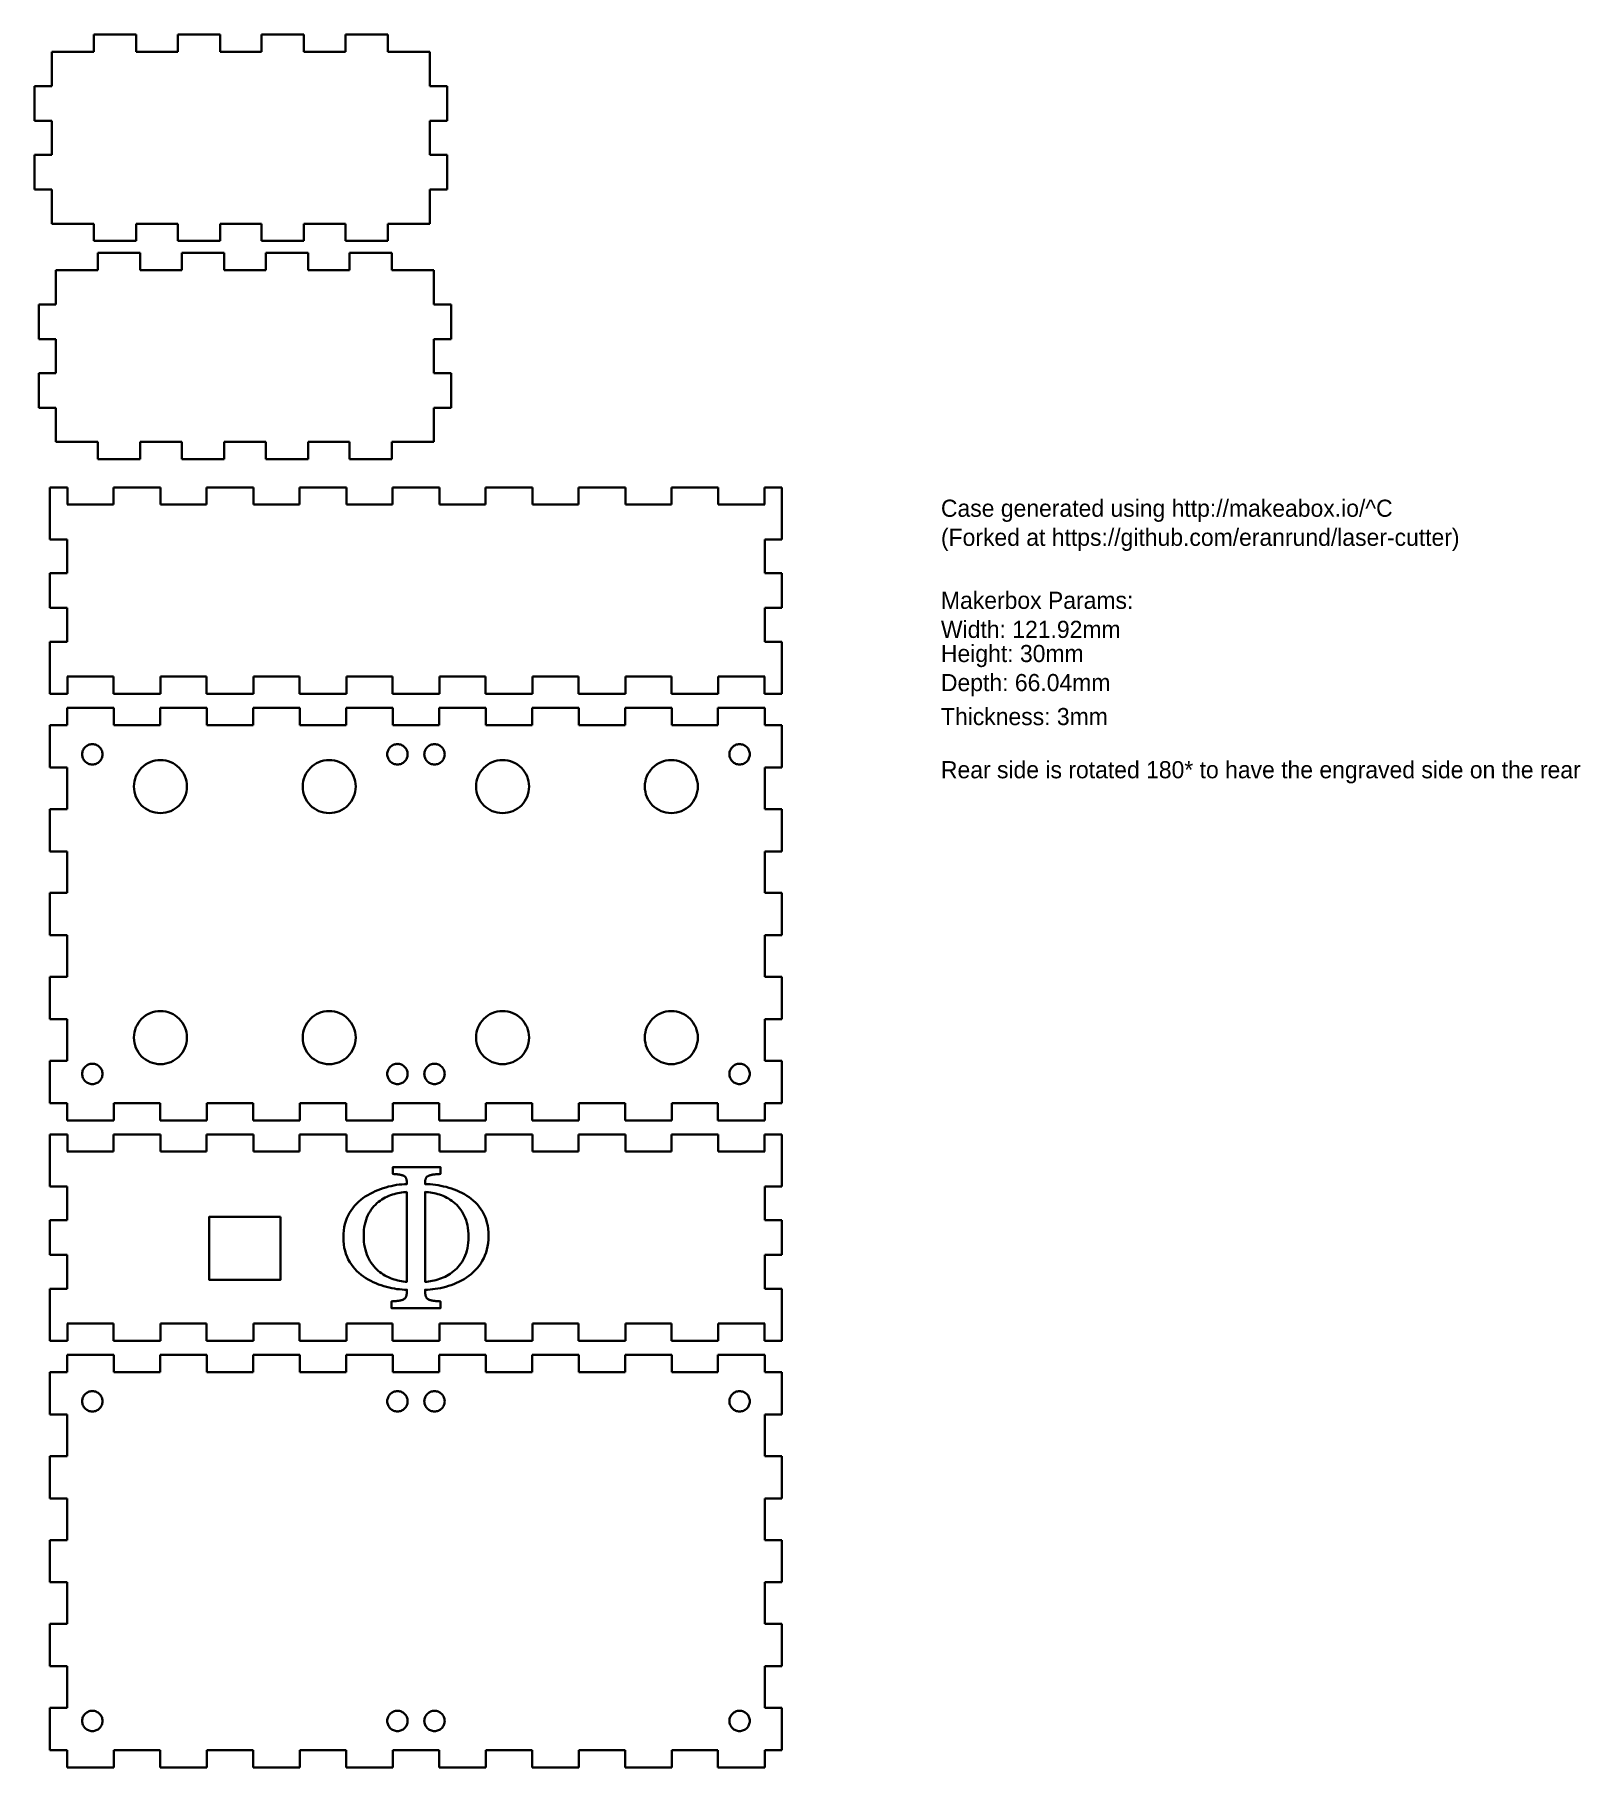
# Model space of a CAD drawing. Header units: inches. Extents: x 2 to 272, y 3 to 306.
import ezdxf

# ---------------------------------------------------------------- set-up
doc = ezdxf.new("R2010")
doc.units = ezdxf.units.IN
doc.header["$MEASUREMENT"] = 0
doc.layers.add('Layer 1', color=7, linetype='Continuous')

msp = doc.modelspace()

# ---------------------------------------------------------------- texts
at = {"layer": 'Layer 1', "color": 7, "true_color": 0xffffff, "char_height": 2.9972, "attachment_point": 7}
for s, insert in [('\\fMyriad Pro|b0|i0|c0|p34;\\W1;Case generated using http://makeabox.io/^C', (160.47, 220.88)), ('\\fMyriad Pro|b0|i0|c0|p34;\\W1;(Forked at https://github.com/eranrund/laser-cutter)', (160.47, 215.8)), ('\\fMyriad Pro|b0|i0|c0|p34;\\W1;Makerbox Params:', (160.47, 205.64)), ('\\fMyriad Pro|b0|i0|c0|p34;\\W1;Width: 121.92mm', (160.47, 200.56)), ('\\fMyriad Pro|b0|i0|c0|p34;\\W1;Height: 30mm', (160.47, 195.48)), ('\\fMyriad Pro|b0|i0|c0|p34;\\W1;Depth: 66.04mm', (160.47, 190.4)), ('\\fMyriad Pro|b0|i0|c0|p34;\\W1;Thickness: 3mm', (160.47, 185.32)), ('\\fMyriad Pro|b0|i0|c0|p34;\\W1;Rear side is rotated 180* to have the engraved side on the rear', (160.47, 175.16))]:
    msp.add_mtext(s, dxfattribs=dict(at, insert=insert))

# ---------------------------------------------------------------- linework, layer by layer
at = {"layer": 'Layer 1', "color": 7, "lineweight": 35, "true_color": 0xffffff}
for points in [[(12.36, 306.08), (12.36, 303.08)], [(19.76, 306.08), (12.36, 306.08)], [(19.76, 303.08), (19.76, 306.08)], [(27.04, 306.08), (27.04, 303.08)], [(34.43, 306.08), (27.04, 306.08)], [(34.43, 303.08), (34.43, 306.08)], [(41.71, 306.08), (41.71, 303.08)], [(49.11, 306.08), (41.71, 306.08)], [(49.11, 303.08), (49.11, 306.08)], [(56.39, 306.08), (56.39, 303.08)], [(63.79, 306.08), (56.39, 306.08)], [(63.79, 303.08), (63.79, 306.08)], [(5.02, 303.08), (5.02, 297.08)], [(12.36, 303.08), (5.02, 303.08)], [(27.04, 303.08), (19.76, 303.08)], [(41.71, 303.08), (34.43, 303.08)], [(56.39, 303.08), (49.11, 303.08)], [(71.12, 303.08), (63.79, 303.08)], [(71.12, 297.08), (71.12, 303.08)], [(2.02, 297.08), (2.02, 291.02)], [(5.02, 297.08), (2.02, 297.08)], [(74.12, 297.08), (71.12, 297.08)], [(74.12, 291.02), (74.12, 297.08)], [(2.02, 291.02), (5.02, 291.02)], [(5.02, 291.02), (5.02, 285.08)], [(71.12, 285.08), (71.12, 291.02)], [(71.12, 291.02), (74.12, 291.02)], [(2.02, 285.08), (2.02, 279.02)], [(5.02, 285.08), (2.02, 285.08)], [(74.12, 285.08), (71.12, 285.08)], [(74.12, 279.02), (74.12, 285.08)], [(2.02, 279.02), (5.02, 279.02)], [(5.02, 279.02), (5.02, 273.02)], [(71.12, 273.02), (71.12, 279.02)], [(71.12, 279.02), (74.12, 279.02)], [(5.02, 273.02), (12.36, 273.02)], [(12.36, 273.02), (12.36, 270.02)], [(19.76, 270.02), (19.76, 273.02)], [(19.76, 273.02), (27.04, 273.02)], [(27.04, 273.02), (27.04, 270.02)], [(34.43, 270.02), (34.43, 273.02)], [(34.43, 273.02), (41.71, 273.02)], [(41.71, 273.02), (41.71, 270.02)], [(49.11, 270.02), (49.11, 273.02)], [(49.11, 273.02), (56.39, 273.02)], [(56.39, 273.02), (56.39, 270.02)], [(63.79, 270.02), (63.79, 273.02)], [(63.79, 273.02), (71.12, 273.02)], [(12.36, 270.02), (19.76, 270.02)], [(27.04, 270.02), (34.43, 270.02)], [(41.71, 270.02), (49.11, 270.02)], [(56.39, 270.02), (63.79, 270.02)], [(13.07, 267.92), (13.07, 264.92)], [(20.46, 267.92), (13.07, 267.92)], [(20.46, 264.92), (20.46, 267.92)], [(27.74, 267.92), (27.74, 264.92)], [(35.14, 267.92), (27.74, 267.92)], [(35.14, 264.92), (35.14, 267.92)], [(42.42, 267.92), (42.42, 264.92)], [(49.82, 267.92), (42.42, 267.92)], [(49.82, 264.92), (49.82, 267.92)], [(57.09, 267.92), (57.09, 264.92)], [(64.49, 267.92), (57.09, 267.92)], [(64.49, 264.92), (64.49, 267.92)], [(13.07, 264.92), (5.73, 264.92)], [(5.73, 264.92), (5.73, 258.92)], [(27.74, 264.92), (20.46, 264.92)], [(42.42, 264.92), (35.14, 264.92)], [(57.09, 264.92), (49.82, 264.92)], [(71.83, 264.92), (64.49, 264.92)], [(71.83, 258.92), (71.83, 264.92)], [(2.73, 258.92), (2.73, 252.86)], [(5.73, 258.92), (2.73, 258.92)], [(74.83, 258.92), (71.83, 258.92)], [(74.83, 252.86), (74.83, 258.92)], [(2.73, 252.86), (5.73, 252.86)], [(5.73, 252.86), (5.73, 246.92)], [(71.83, 246.92), (71.83, 252.86)], [(71.83, 252.86), (74.83, 252.86)], [(2.73, 246.92), (2.73, 240.86)], [(5.73, 246.92), (2.73, 246.92)], [(74.83, 246.92), (71.83, 246.92)], [(74.83, 240.86), (74.83, 246.92)], [(2.73, 240.86), (5.73, 240.86)], [(5.73, 240.86), (5.73, 234.86)], [(71.83, 234.86), (71.83, 240.86)], [(71.83, 240.86), (74.83, 240.86)], [(5.73, 234.86), (13.07, 234.86)], [(13.07, 234.86), (13.07, 231.86)], [(20.46, 231.86), (20.46, 234.86)], [(20.46, 234.86), (27.74, 234.86)], [(27.74, 234.86), (27.74, 231.86)], [(35.14, 231.86), (35.14, 234.86)], [(35.14, 234.86), (42.42, 234.86)], [(42.42, 234.86), (42.42, 231.86)], [(49.82, 231.86), (49.82, 234.86)], [(49.82, 234.86), (57.09, 234.86)], [(57.09, 234.86), (57.09, 231.86)], [(64.49, 231.86), (64.49, 234.86)], [(64.49, 234.86), (71.83, 234.86)], [(13.07, 231.86), (20.46, 231.86)], [(27.74, 231.86), (35.14, 231.86)], [(42.42, 231.86), (49.82, 231.86)], [(57.09, 231.86), (64.49, 231.86)], [(4.7, 223.91), (4.7, 226.91)], [(4.7, 226.91), (7.7, 226.91)], [(7.7, 226.91), (7.76, 226.91)], [(7.76, 226.91), (7.76, 223.91)], [(15.83, 226.91), (15.83, 223.91)], [(24.02, 226.91), (15.83, 226.91)], [(24.02, 223.91), (24.02, 226.91)], [(32.08, 226.91), (32.08, 223.91)], [(40.27, 226.91), (32.08, 226.91)], [(40.27, 223.91), (40.27, 226.91)], [(48.34, 226.91), (48.34, 223.91)], [(56.53, 226.91), (48.34, 226.91)], [(56.53, 223.91), (56.53, 226.91)], [(64.6, 226.91), (64.6, 223.91)], [(72.78, 226.91), (64.6, 226.91)], [(72.78, 223.91), (72.78, 226.91)], [(80.85, 226.91), (80.85, 223.91)], [(89.04, 226.91), (80.85, 226.91)], [(89.04, 223.91), (89.04, 226.91)], [(97.11, 226.91), (97.11, 223.91)], [(105.3, 226.91), (97.11, 226.91)], [(105.3, 223.91), (105.3, 226.91)], [(113.36, 226.91), (113.36, 223.91)], [(121.55, 226.91), (113.36, 226.91)], [(121.55, 223.91), (121.55, 226.91)], [(129.62, 226.91), (129.62, 223.91)], [(129.62, 226.91), (129.68, 226.91)], [(129.68, 226.91), (132.68, 226.91)], [(132.68, 223.91), (132.68, 226.91)], [(4.7, 217.84), (4.7, 223.91)], [(15.83, 223.91), (7.7, 223.91)], [(32.08, 223.91), (24.02, 223.91)], [(48.34, 223.91), (40.27, 223.91)], [(64.6, 223.91), (56.53, 223.91)], [(80.85, 223.91), (72.78, 223.91)], [(97.11, 223.91), (89.04, 223.91)], [(113.36, 223.91), (105.3, 223.91)], [(129.68, 223.91), (121.55, 223.91)], [(132.68, 217.84), (132.68, 223.91)], [(4.7, 217.84), (7.7, 217.84)], [(7.7, 217.84), (7.7, 211.91)], [(129.68, 211.91), (129.68, 217.84)], [(129.68, 217.84), (132.68, 217.84)], [(4.7, 211.91), (4.7, 205.84)], [(7.7, 211.91), (4.7, 211.91)], [(132.68, 211.91), (129.68, 211.91)], [(132.68, 205.84), (132.68, 211.91)], [(4.7, 205.84), (7.7, 205.84)], [(7.7, 205.84), (7.7, 199.91)], [(129.68, 199.91), (129.68, 205.84)], [(129.68, 205.84), (132.68, 205.84)], [(4.7, 199.91), (4.7, 193.84)], [(7.7, 199.91), (4.7, 199.91)], [(132.68, 199.91), (129.68, 199.91)], [(132.68, 193.84), (132.68, 199.91)], [(4.7, 193.84), (4.7, 190.84)], [(7.7, 193.84), (15.83, 193.84)], [(7.76, 190.84), (7.76, 193.84)], [(15.83, 193.84), (15.83, 190.84)], [(24.02, 190.84), (24.02, 193.84)], [(24.02, 193.84), (32.08, 193.84)], [(32.08, 193.84), (32.08, 190.84)], [(40.27, 190.84), (40.27, 193.84)], [(40.27, 193.84), (48.34, 193.84)], [(48.34, 193.84), (48.34, 190.84)], [(56.53, 190.84), (56.53, 193.84)], [(56.53, 193.84), (64.6, 193.84)], [(64.6, 193.84), (64.6, 190.84)], [(72.78, 190.84), (72.78, 193.84)], [(72.78, 193.84), (80.85, 193.84)], [(80.85, 193.84), (80.85, 190.84)], [(89.04, 190.84), (89.04, 193.84)], [(89.04, 193.84), (97.11, 193.84)], [(97.11, 193.84), (97.11, 190.84)], [(105.3, 190.84), (105.3, 193.84)], [(105.3, 193.84), (113.36, 193.84)], [(113.36, 193.84), (113.36, 190.84)], [(121.55, 190.84), (121.55, 193.84)], [(121.55, 193.84), (129.68, 193.84)], [(129.62, 190.84), (129.62, 193.84)], [(132.68, 190.84), (132.68, 193.84)], [(4.7, 190.84), (7.7, 190.84)], [(7.7, 190.84), (7.76, 190.84)], [(7.7, 188.37), (7.7, 185.37)], [(15.89, 188.37), (7.7, 188.37)], [(15.83, 190.84), (24.02, 190.84)], [(15.89, 185.37), (15.89, 188.37)], [(23.96, 188.37), (23.96, 185.37)], [(32.14, 188.37), (23.96, 188.37)], [(32.08, 190.84), (40.27, 190.84)], [(32.14, 185.37), (32.14, 188.37)], [(40.21, 188.37), (40.21, 185.37)], [(48.4, 188.37), (40.21, 188.37)], [(48.34, 190.84), (56.53, 190.84)], [(48.4, 185.37), (48.4, 188.37)], [(56.47, 188.37), (56.47, 185.37)], [(64.66, 188.37), (56.47, 188.37)], [(64.6, 190.84), (72.78, 190.84)], [(64.66, 185.37), (64.66, 188.37)], [(72.72, 188.37), (72.72, 185.37)], [(80.91, 188.37), (72.72, 188.37)], [(80.85, 190.84), (89.04, 190.84)], [(80.91, 185.37), (80.91, 188.37)], [(88.98, 188.37), (88.98, 185.37)], [(97.17, 188.37), (88.98, 188.37)], [(97.11, 190.84), (105.3, 190.84)], [(97.17, 185.37), (97.17, 188.37)], [(105.24, 188.37), (105.24, 185.37)], [(113.42, 188.37), (105.24, 188.37)], [(113.36, 190.84), (121.55, 190.84)], [(113.42, 185.37), (113.42, 188.37)], [(121.49, 188.37), (121.49, 185.37)], [(129.68, 188.37), (121.49, 188.37)], [(129.62, 190.84), (129.68, 190.84)], [(129.68, 190.84), (132.68, 190.84)], [(129.68, 185.37), (129.68, 188.37)], [(4.7, 185.37), (4.7, 177.97)], [(7.7, 185.37), (4.7, 185.37)], [(23.96, 185.37), (15.89, 185.37)], [(40.21, 185.37), (32.14, 185.37)], [(56.47, 185.37), (48.4, 185.37)], [(72.72, 185.37), (64.66, 185.37)], [(88.98, 185.37), (80.91, 185.37)], [(105.24, 185.37), (97.17, 185.37)], [(121.49, 185.37), (113.42, 185.37)], [(132.68, 185.37), (129.68, 185.37)], [(132.68, 177.97), (132.68, 185.37)], [(4.7, 177.97), (7.7, 177.97)], [(7.7, 177.97), (7.7, 170.69)], [(129.68, 170.69), (129.68, 177.97)], [(129.68, 177.97), (132.68, 177.97)], [(4.7, 170.69), (4.7, 163.29)], [(7.7, 170.69), (4.7, 170.69)], [(132.68, 170.69), (129.68, 170.69)], [(132.68, 163.29), (132.68, 170.69)], [(4.7, 163.29), (7.7, 163.29)], [(7.7, 163.29), (7.7, 156.01)], [(129.68, 156.01), (129.68, 163.29)], [(129.68, 163.29), (132.68, 163.29)], [(4.7, 156.01), (4.7, 148.62)], [(7.7, 156.01), (4.7, 156.01)], [(132.68, 156.01), (129.68, 156.01)], [(132.68, 148.62), (132.68, 156.01)], [(4.7, 148.62), (7.7, 148.62)], [(7.7, 148.62), (7.7, 141.34)], [(129.68, 141.34), (129.68, 148.62)], [(129.68, 148.62), (132.68, 148.62)], [(4.7, 141.34), (4.7, 133.94)], [(7.7, 141.34), (4.7, 141.34)], [(132.68, 141.34), (129.68, 141.34)], [(132.68, 133.94), (132.68, 141.34)], [(4.7, 133.94), (7.7, 133.94)], [(7.7, 133.94), (7.7, 126.66)], [(129.68, 126.66), (129.68, 133.94)], [(129.68, 133.94), (132.68, 133.94)], [(4.7, 126.66), (4.7, 119.26)], [(7.7, 126.66), (4.7, 126.66)], [(132.68, 126.66), (129.68, 126.66)], [(132.68, 119.26), (132.68, 126.66)], [(4.7, 119.26), (7.7, 119.26)], [(7.7, 119.26), (7.7, 116.26)], [(15.89, 116.26), (15.89, 119.26)], [(15.89, 119.26), (23.96, 119.26)], [(23.96, 119.26), (23.96, 116.26)], [(32.14, 116.26), (32.14, 119.26)], [(32.14, 119.26), (40.21, 119.26)], [(40.21, 119.26), (40.21, 116.26)], [(48.4, 116.26), (48.4, 119.26)], [(48.4, 119.26), (56.47, 119.26)], [(56.47, 119.26), (56.47, 116.26)], [(64.66, 116.26), (64.66, 119.26)], [(64.66, 119.26), (72.72, 119.26)], [(72.72, 119.26), (72.72, 116.26)], [(80.91, 116.26), (80.91, 119.26)], [(80.91, 119.26), (88.98, 119.26)], [(88.98, 119.26), (88.98, 116.26)], [(97.17, 116.26), (97.17, 119.26)], [(97.17, 119.26), (105.24, 119.26)], [(105.24, 119.26), (105.24, 116.26)], [(113.42, 116.26), (113.42, 119.26)], [(113.42, 119.26), (121.49, 119.26)], [(121.49, 119.26), (121.49, 116.26)], [(129.68, 116.26), (129.68, 119.26)], [(129.68, 119.26), (132.68, 119.26)], [(7.7, 116.26), (15.89, 116.26)], [(23.96, 116.26), (32.14, 116.26)], [(40.21, 116.26), (48.4, 116.26)], [(56.47, 116.26), (64.66, 116.26)], [(72.72, 116.26), (80.91, 116.26)], [(88.98, 116.26), (97.17, 116.26)], [(105.24, 116.26), (113.42, 116.26)], [(121.49, 116.26), (129.68, 116.26)], [(4.7, 110.79), (4.7, 113.79)], [(4.7, 113.79), (7.7, 113.79)], [(7.7, 113.79), (7.76, 113.79)], [(7.76, 113.79), (7.76, 110.79)], [(15.83, 113.79), (15.83, 110.79)], [(24.02, 113.79), (15.83, 113.79)], [(24.02, 110.79), (24.02, 113.79)], [(32.08, 113.79), (32.08, 110.79)], [(40.27, 113.79), (32.08, 113.79)], [(40.27, 110.79), (40.27, 113.79)], [(48.34, 113.79), (48.34, 110.79)], [(56.53, 113.79), (48.34, 113.79)], [(56.53, 110.79), (56.53, 113.79)], [(64.6, 113.79), (64.6, 110.79)], [(72.78, 113.79), (64.6, 113.79)], [(72.78, 110.79), (72.78, 113.79)], [(80.85, 113.79), (80.85, 110.79)], [(89.04, 113.79), (80.85, 113.79)], [(89.04, 110.79), (89.04, 113.79)], [(97.11, 113.79), (97.11, 110.79)], [(105.3, 113.79), (97.11, 113.79)], [(105.3, 110.79), (105.3, 113.79)], [(113.36, 113.79), (113.36, 110.79)], [(121.55, 113.79), (113.36, 113.79)], [(121.55, 110.79), (121.55, 113.79)], [(129.62, 113.79), (129.62, 110.79)], [(129.62, 113.79), (129.68, 113.79)], [(129.68, 113.79), (132.68, 113.79)], [(132.68, 110.79), (132.68, 113.79)], [(4.7, 104.72), (4.7, 110.79)], [(15.83, 110.79), (7.7, 110.79)], [(32.08, 110.79), (24.02, 110.79)], [(48.34, 110.79), (40.27, 110.79)], [(64.6, 110.79), (56.53, 110.79)], [(80.85, 110.79), (72.78, 110.79)], [(97.11, 110.79), (89.04, 110.79)], [(113.36, 110.79), (105.3, 110.79)], [(129.68, 110.79), (121.55, 110.79)], [(132.68, 104.72), (132.68, 110.79)], [(72.95, 106.9), (72.73, 106.88), (72.52, 106.87), (72.33, 106.85), (72.14, 106.84), (71.97, 106.82), (71.81, 106.8), (71.66, 106.78), (71.52, 106.75), (71.39, 106.73), (71.27, 106.7), (71.15, 106.67), (71.05, 106.64), (70.95, 106.6), (70.87, 106.57), (70.79, 106.53), (70.72, 106.48), (70.65, 106.43), (70.59, 106.38), (70.54, 106.32), (70.49, 106.26), (70.45, 106.2), (70.42, 106.13), (70.39, 106.05), (70.36, 105.97), (70.34, 105.89), (70.32, 105.8), (70.31, 105.7), (70.3, 105.6), (70.29, 105.5), (70.29, 105.38), (70.29, 105.26), (70.28, 105.13), (70.72, 105.11), (71.17, 105.08), (71.63, 105.04), (72.09, 104.98), (72.55, 104.91), (73.02, 104.82), (73.49, 104.72), (73.97, 104.61), (74.44, 104.48), (74.91, 104.33), (75.37, 104.17), (75.83, 103.99), (76.28, 103.79), (76.72, 103.57), (77.15, 103.34), (77.57, 103.09), (77.97, 102.81), (78.36, 102.52), (78.74, 102.21), (79.09, 101.87), (79.43, 101.52), (79.74, 101.14), (80.04, 100.74), (80.3, 100.32), (80.55, 99.87), (80.76, 99.4), (80.95, 98.91), (81.1, 98.39), (81.23, 97.84), (81.32, 97.27), (81.37, 96.68), (81.39, 96.06), (81.37, 95.42), (81.31, 94.81), (81.22, 94.23), (81.1, 93.67), (80.94, 93.14), (80.75, 92.63), (80.53, 92.14), (80.28, 91.68), (80.01, 91.24), (79.71, 90.83), (79.39, 90.43), (79.05, 90.06), (78.69, 89.71), (78.32, 89.38), (77.92, 89.07), (77.51, 88.79), (77.09, 88.52), (76.66, 88.27), (76.21, 88.04), (75.76, 87.83), (75.3, 87.64), (74.84, 87.46), (74.37, 87.31), (73.9, 87.17), (73.43, 87.05), (72.97, 86.94), (72.5, 86.85), (72.04, 86.78), (71.59, 86.72), (71.15, 86.68), (70.71, 86.65), (70.28, 86.64), (70.29, 86.48), (70.29, 86.34), (70.29, 86.2), (70.3, 86.07), (70.31, 85.95), (70.33, 85.84), (70.35, 85.73), (70.37, 85.63), (70.39, 85.54), (70.43, 85.45), (70.46, 85.37), (70.5, 85.29), (70.55, 85.23), (70.6, 85.16), (70.66, 85.1), (70.73, 85.05), (70.8, 85), (70.88, 84.95), (70.97, 84.91), (71.07, 84.87), (71.17, 84.84), (71.28, 84.81), (71.4, 84.78), (71.53, 84.75), (71.67, 84.73), (71.82, 84.71), (71.98, 84.69), (72.16, 84.67), (72.34, 84.66), (72.53, 84.64), (72.73, 84.63), (72.95, 84.61), (72.95, 84.57), (72.95, 84.54), (72.95, 84.5), (72.95, 84.46), (72.95, 84.42), (72.95, 84.39), (72.95, 84.35), (72.95, 84.31), (72.95, 84.27), (72.95, 84.24), (72.95, 84.2), (72.95, 84.16), (72.95, 84.12), (72.95, 84.09), (72.95, 84.05), (72.95, 84.01), (72.95, 83.97), (72.95, 83.94), (72.95, 83.9), (72.95, 83.86), (72.95, 83.82), (72.95, 83.79), (72.95, 83.75), (72.95, 83.71), (72.95, 83.67), (72.95, 83.64), (72.95, 83.6), (72.95, 83.56), (72.95, 83.52), (72.95, 83.49), (72.95, 83.45), (72.95, 83.41), (72.68, 83.41), (72.42, 83.41), (72.15, 83.41), (71.88, 83.41), (71.62, 83.41), (71.35, 83.41), (71.09, 83.41), (70.82, 83.41), (70.55, 83.41), (70.29, 83.41), (70.02, 83.41), (69.75, 83.41), (69.49, 83.41), (69.22, 83.41), (68.96, 83.41), (68.69, 83.41), (68.42, 83.41), (68.16, 83.41), (67.89, 83.41), (67.63, 83.41), (67.36, 83.41), (67.09, 83.41), (66.83, 83.41), (66.56, 83.41), (66.29, 83.41), (66.03, 83.41), (65.76, 83.41), (65.5, 83.41), (65.23, 83.41), (64.96, 83.41), (64.7, 83.41), (64.43, 83.41), (64.43, 83.45), (64.43, 83.49), (64.43, 83.52), (64.43, 83.56), (64.43, 83.6), (64.43, 83.64), (64.43, 83.67), (64.43, 83.71), (64.43, 83.75), (64.43, 83.79), (64.43, 83.82), (64.43, 83.86), (64.43, 83.9), (64.43, 83.94), (64.43, 83.97), (64.43, 84.01), (64.43, 84.05), (64.43, 84.09), (64.43, 84.12), (64.43, 84.16), (64.43, 84.2), (64.43, 84.24), (64.43, 84.27), (64.43, 84.31), (64.43, 84.35), (64.43, 84.39), (64.43, 84.42), (64.43, 84.46), (64.43, 84.5), (64.43, 84.54), (64.43, 84.57), (64.43, 84.61), (64.65, 84.63), (64.85, 84.64), (65.04, 84.66), (65.22, 84.67), (65.4, 84.69), (65.56, 84.71), (65.71, 84.73), (65.85, 84.75), (65.98, 84.78), (66.1, 84.81), (66.21, 84.84), (66.31, 84.87), (66.41, 84.91), (66.5, 84.95), (66.58, 85), (66.65, 85.05), (66.72, 85.1), (66.78, 85.16), (66.83, 85.23), (66.88, 85.29), (66.92, 85.37), (66.95, 85.45), (66.99, 85.54), (67.01, 85.63), (67.03, 85.73), (67.05, 85.84), (67.07, 85.95), (67.08, 86.07), (67.09, 86.2), (67.09, 86.34), (67.09, 86.48), (67.1, 86.64), (66.68, 86.65), (66.25, 86.68), (65.82, 86.72), (65.37, 86.77), (64.91, 86.84), (64.45, 86.93), (63.99, 87.02), (63.52, 87.14), (63.06, 87.27), (62.59, 87.42), (62.13, 87.58), (61.67, 87.77), (61.22, 87.97), (60.77, 88.19), (60.34, 88.43), (59.91, 88.68), (59.5, 88.96), (59.1, 89.26), (58.72, 89.58), (58.36, 89.92), (58.01, 90.28), (57.69, 90.66), (57.39, 91.06), (57.11, 91.49), (56.86, 91.94), (56.64, 92.42), (56.45, 92.92), (56.29, 93.44), (56.16, 93.99), (56.07, 94.57), (56.01, 95.17), (55.99, 95.79), (56.01, 96.41), (56.06, 97.01), (56.16, 97.58), (56.28, 98.13), (56.44, 98.65), (56.62, 99.15), (56.84, 99.62), (57.08, 100.07), (57.35, 100.51), (57.64, 100.91), (57.96, 101.3), (58.3, 101.67), (58.65, 102.01), (59.03, 102.34), (59.42, 102.64), (59.83, 102.93), (60.25, 103.19), (60.68, 103.44), (61.12, 103.67), (61.57, 103.88), (62.03, 104.07), (62.49, 104.24), (62.96, 104.4), (63.43, 104.55), (63.9, 104.67), (64.37, 104.78), (64.84, 104.88), (65.3, 104.96), (65.76, 105.02), (66.22, 105.07), (66.66, 105.11), (67.1, 105.13), (67.09, 105.26), (67.09, 105.38), (67.09, 105.5), (67.08, 105.6), (67.07, 105.7), (67.05, 105.8), (67.04, 105.89), (67.02, 105.97), (66.99, 106.05), (66.96, 106.13), (66.93, 106.2), (66.89, 106.26), (66.84, 106.32), (66.79, 106.38), (66.74, 106.43), (66.68, 106.48), (66.61, 106.53), (66.54, 106.57), (66.46, 106.6), (66.37, 106.64), (66.27, 106.67), (66.17, 106.7), (66.06, 106.73), (65.94, 106.75), (65.81, 106.78), (65.68, 106.8), (65.53, 106.82), (65.38, 106.84), (65.21, 106.85), (65.04, 106.87), (64.85, 106.88), (64.66, 106.9), (64.66, 106.94), (64.66, 106.97), (64.66, 107.01), (64.66, 107.05), (64.66, 107.09), (64.66, 107.12), (64.66, 107.16), (64.66, 107.2), (64.66, 107.24), (64.66, 107.27), (64.66, 107.31), (64.66, 107.35), (64.66, 107.39), (64.66, 107.42), (64.66, 107.46), (64.66, 107.5), (64.66, 107.54), (64.66, 107.57), (64.66, 107.61), (64.66, 107.65), (64.66, 107.69), (64.66, 107.72), (64.66, 107.76), (64.66, 107.8), (64.66, 107.84), (64.66, 107.87), (64.66, 107.91), (64.66, 107.95), (64.66, 107.99), (64.66, 108.02), (64.66, 108.06), (64.66, 108.1), (64.92, 108.1), (65.17, 108.1), (65.43, 108.1), (65.69, 108.1), (65.95, 108.1), (66.21, 108.1), (66.47, 108.1), (66.73, 108.1), (66.99, 108.1), (67.25, 108.1), (67.51, 108.1), (67.77, 108.1), (68.03, 108.1), (68.28, 108.1), (68.54, 108.1), (68.8, 108.1), (69.06, 108.1), (69.32, 108.1), (69.58, 108.1), (69.84, 108.1), (70.1, 108.1), (70.36, 108.1), (70.62, 108.1), (70.88, 108.1), (71.13, 108.1), (71.39, 108.1), (71.65, 108.1), (71.91, 108.1), (72.17, 108.1), (72.43, 108.1), (72.69, 108.1), (72.95, 108.1), (72.95, 108.06), (72.95, 108.02), (72.95, 107.99), (72.95, 107.95), (72.95, 107.91), (72.95, 107.87), (72.95, 107.84), (72.95, 107.8), (72.95, 107.76), (72.95, 107.72), (72.95, 107.69), (72.95, 107.65), (72.95, 107.61), (72.95, 107.57), (72.95, 107.54), (72.95, 107.5), (72.95, 107.46), (72.95, 107.42), (72.95, 107.39), (72.95, 107.35), (72.95, 107.31), (72.95, 107.27), (72.95, 107.24), (72.95, 107.2), (72.95, 107.16), (72.95, 107.12), (72.95, 107.09), (72.95, 107.05), (72.95, 107.01), (72.95, 106.97), (72.95, 106.94), (72.95, 106.9), (72.95, 106.9)], [(4.7, 104.72), (7.7, 104.72)], [(7.7, 104.72), (7.7, 98.79)], [(67.1, 103.75), (66.79, 103.73), (66.49, 103.7), (66.17, 103.66), (65.86, 103.61), (65.54, 103.54), (65.22, 103.47), (64.89, 103.38), (64.57, 103.28), (64.25, 103.17), (63.93, 103.05), (63.62, 102.91), (63.31, 102.75), (63, 102.58), (62.7, 102.4), (62.41, 102.2), (62.13, 101.99), (61.86, 101.76), (61.59, 101.51), (61.34, 101.25), (61.1, 100.96), (60.87, 100.67), (60.66, 100.35), (60.46, 100.01), (60.28, 99.66), (60.12, 99.28), (59.98, 98.89), (59.85, 98.48), (59.75, 98.04), (59.66, 97.59), (59.6, 97.11), (59.57, 96.61), (59.55, 96.09), (59.57, 95.56), (59.6, 95.05), (59.66, 94.56), (59.74, 94.09), (59.85, 93.64), (59.97, 93.21), (60.11, 92.8), (60.27, 92.41), (60.45, 92.04), (60.65, 91.69), (60.86, 91.36), (61.08, 91.04), (61.32, 90.75), (61.57, 90.47), (61.83, 90.21), (62.1, 89.96), (62.38, 89.73), (62.67, 89.52), (62.97, 89.33), (63.27, 89.14), (63.59, 88.98), (63.9, 88.83), (64.22, 88.69), (64.54, 88.56), (64.86, 88.45), (65.19, 88.36), (65.51, 88.27), (65.83, 88.2), (66.16, 88.14), (66.47, 88.09), (66.79, 88.05), (67.1, 88.03), (67.1, 88.52), (67.1, 89.01), (67.1, 89.5), (67.1, 89.99), (67.1, 90.48), (67.1, 90.97), (67.1, 91.47), (67.1, 91.96), (67.1, 92.45), (67.1, 92.94), (67.1, 93.43), (67.1, 93.92), (67.1, 94.41), (67.1, 94.9), (67.1, 95.4), (67.1, 95.89), (67.1, 96.38), (67.1, 96.87), (67.1, 97.36), (67.1, 97.85), (67.1, 98.34), (67.1, 98.83), (67.1, 99.33), (67.1, 99.82), (67.1, 100.31), (67.1, 100.8), (67.1, 101.29), (67.1, 101.78), (67.1, 102.27), (67.1, 102.76), (67.1, 103.26), (67.1, 103.75), (67.1, 103.75)], [(70.28, 88.03), (70.59, 88.05), (70.9, 88.09), (71.21, 88.13), (71.53, 88.19), (71.85, 88.26), (72.17, 88.34), (72.49, 88.43), (72.81, 88.53), (73.14, 88.65), (73.46, 88.78), (73.77, 88.93), (74.08, 89.08), (74.39, 89.26), (74.69, 89.45), (74.98, 89.65), (75.27, 89.87), (75.55, 90.11), (75.81, 90.36), (76.06, 90.63), (76.31, 90.92), (76.53, 91.22), (76.75, 91.55), (76.95, 91.89), (77.13, 92.25), (77.29, 92.63), (77.44, 93.04), (77.56, 93.46), (77.67, 93.91), (77.75, 94.37), (77.81, 94.86), (77.85, 95.37), (77.86, 95.91), (77.85, 96.44), (77.81, 96.96), (77.75, 97.45), (77.67, 97.92), (77.56, 98.36), (77.44, 98.79), (77.29, 99.19), (77.13, 99.58), (76.95, 99.94), (76.75, 100.29), (76.53, 100.61), (76.31, 100.92), (76.06, 101.21), (75.81, 101.48), (75.55, 101.73), (75.27, 101.96), (74.98, 102.18), (74.69, 102.39), (74.39, 102.57), (74.08, 102.74), (73.77, 102.9), (73.46, 103.04), (73.14, 103.17), (72.81, 103.28), (72.49, 103.38), (72.17, 103.47), (71.85, 103.54), (71.53, 103.61), (71.21, 103.66), (70.9, 103.7), (70.59, 103.73), (70.28, 103.75), (70.28, 103.26), (70.28, 102.76), (70.28, 102.27), (70.28, 101.78), (70.28, 101.29), (70.28, 100.8), (70.28, 100.31), (70.28, 99.82), (70.28, 99.33), (70.28, 98.83), (70.28, 98.34), (70.28, 97.85), (70.28, 97.36), (70.28, 96.87), (70.28, 96.38), (70.28, 95.89), (70.28, 95.4), (70.28, 94.9), (70.28, 94.41), (70.28, 93.92), (70.28, 93.43), (70.28, 92.94), (70.28, 92.45), (70.28, 91.96), (70.28, 91.47), (70.28, 90.97), (70.28, 90.48), (70.28, 89.99), (70.28, 89.5), (70.28, 89.01), (70.28, 88.52), (70.28, 88.03), (70.28, 88.03)], [(129.68, 98.79), (129.68, 104.72)], [(129.68, 104.72), (132.68, 104.72)], [(4.7, 98.79), (4.7, 92.72)], [(7.7, 98.79), (4.7, 98.79)], [(45.03, 99.39), (45.03, 88.39), (32.53, 88.39), (32.53, 99.39), (45.03, 99.39)], [(132.68, 98.79), (129.68, 98.79)], [(132.68, 92.72), (132.68, 98.79)], [(4.7, 92.72), (7.7, 92.72)], [(7.7, 92.72), (7.7, 86.79)], [(129.68, 86.79), (129.68, 92.72)], [(129.68, 92.72), (132.68, 92.72)], [(4.7, 86.79), (4.7, 80.72)], [(7.7, 86.79), (4.7, 86.79)], [(132.68, 86.79), (129.68, 86.79)], [(132.68, 80.72), (132.68, 86.79)], [(4.7, 80.72), (4.7, 77.72)], [(7.7, 80.72), (15.83, 80.72)], [(7.76, 77.72), (7.76, 80.72)], [(15.83, 80.72), (15.83, 77.72)], [(24.02, 77.72), (24.02, 80.72)], [(24.02, 80.72), (32.08, 80.72)], [(32.08, 80.72), (32.08, 77.72)], [(40.27, 77.72), (40.27, 80.72)], [(40.27, 80.72), (48.34, 80.72)], [(48.34, 80.72), (48.34, 77.72)], [(56.53, 77.72), (56.53, 80.72)], [(56.53, 80.72), (64.6, 80.72)], [(64.6, 80.72), (64.6, 77.72)], [(72.78, 77.72), (72.78, 80.72)], [(72.78, 80.72), (80.85, 80.72)], [(80.85, 80.72), (80.85, 77.72)], [(89.04, 77.72), (89.04, 80.72)], [(89.04, 80.72), (97.11, 80.72)], [(97.11, 80.72), (97.11, 77.72)], [(105.3, 77.72), (105.3, 80.72)], [(105.3, 80.72), (113.36, 80.72)], [(113.36, 80.72), (113.36, 77.72)], [(121.55, 77.72), (121.55, 80.72)], [(121.55, 80.72), (129.68, 80.72)], [(129.62, 77.72), (129.62, 80.72)], [(132.68, 77.72), (132.68, 80.72)], [(4.7, 77.72), (7.7, 77.72)], [(7.7, 77.72), (7.76, 77.72)], [(15.83, 77.72), (24.02, 77.72)], [(32.08, 77.72), (40.27, 77.72)], [(48.34, 77.72), (56.53, 77.72)], [(64.6, 77.72), (72.78, 77.72)], [(80.85, 77.72), (89.04, 77.72)], [(97.11, 77.72), (105.3, 77.72)], [(113.36, 77.72), (121.55, 77.72)], [(129.62, 77.72), (129.68, 77.72)], [(129.68, 77.72), (132.68, 77.72)], [(7.7, 75.25), (7.7, 72.25)], [(15.89, 75.25), (7.7, 75.25)], [(15.89, 72.25), (15.89, 75.25)], [(23.96, 75.25), (23.96, 72.25)], [(32.14, 75.25), (23.96, 75.25)], [(32.14, 72.25), (32.14, 75.25)], [(40.21, 75.25), (40.21, 72.25)], [(48.4, 75.25), (40.21, 75.25)], [(48.4, 72.25), (48.4, 75.25)], [(56.47, 75.25), (56.47, 72.25)], [(64.66, 75.25), (56.47, 75.25)], [(64.66, 72.25), (64.66, 75.25)], [(72.72, 75.25), (72.72, 72.25)], [(80.91, 75.25), (72.72, 75.25)], [(80.91, 72.25), (80.91, 75.25)], [(88.98, 75.25), (88.98, 72.25)], [(97.17, 75.25), (88.98, 75.25)], [(97.17, 72.25), (97.17, 75.25)], [(105.24, 75.25), (105.24, 72.25)], [(113.42, 75.25), (105.24, 75.25)], [(113.42, 72.25), (113.42, 75.25)], [(121.49, 75.25), (121.49, 72.25)], [(129.68, 75.25), (121.49, 75.25)], [(129.68, 72.25), (129.68, 75.25)], [(4.7, 72.25), (4.7, 64.85)], [(7.7, 72.25), (4.7, 72.25)], [(23.96, 72.25), (15.89, 72.25)], [(40.21, 72.25), (32.14, 72.25)], [(56.47, 72.25), (48.4, 72.25)], [(72.72, 72.25), (64.66, 72.25)], [(88.98, 72.25), (80.91, 72.25)], [(105.24, 72.25), (97.17, 72.25)], [(121.49, 72.25), (113.42, 72.25)], [(132.68, 72.25), (129.68, 72.25)], [(132.68, 64.85), (132.68, 72.25)], [(4.7, 64.85), (7.7, 64.85)], [(7.7, 64.85), (7.7, 57.57)], [(129.68, 57.57), (129.68, 64.85)], [(129.68, 64.85), (132.68, 64.85)], [(4.7, 57.57), (4.7, 50.17)], [(7.7, 57.57), (4.7, 57.57)], [(132.68, 57.57), (129.68, 57.57)], [(132.68, 50.17), (132.68, 57.57)], [(4.7, 50.17), (7.7, 50.17)], [(7.7, 50.17), (7.7, 42.89)], [(129.68, 42.89), (129.68, 50.17)], [(129.68, 50.17), (132.68, 50.17)], [(4.7, 42.89), (4.7, 35.5)], [(7.7, 42.89), (4.7, 42.89)], [(132.68, 42.89), (129.68, 42.89)], [(132.68, 35.5), (132.68, 42.89)], [(4.7, 35.5), (7.7, 35.5)], [(7.7, 35.5), (7.7, 28.22)], [(129.68, 28.22), (129.68, 35.5)], [(129.68, 35.5), (132.68, 35.5)], [(4.7, 28.22), (4.7, 20.82)], [(7.7, 28.22), (4.7, 28.22)], [(132.68, 28.22), (129.68, 28.22)], [(132.68, 20.82), (132.68, 28.22)], [(4.7, 20.82), (7.7, 20.82)], [(7.7, 20.82), (7.7, 13.54)], [(129.68, 13.54), (129.68, 20.82)], [(129.68, 20.82), (132.68, 20.82)], [(4.7, 13.54), (4.7, 6.14)], [(7.7, 13.54), (4.7, 13.54)], [(132.68, 13.54), (129.68, 13.54)], [(132.68, 6.14), (132.68, 13.54)], [(4.7, 6.14), (7.7, 6.14)], [(7.7, 6.14), (7.7, 3.14)], [(15.89, 3.14), (15.89, 6.14)], [(15.89, 6.14), (23.96, 6.14)], [(23.96, 6.14), (23.96, 3.14)], [(32.14, 3.14), (32.14, 6.14)], [(32.14, 6.14), (40.21, 6.14)], [(40.21, 6.14), (40.21, 3.14)], [(48.4, 3.14), (48.4, 6.14)], [(48.4, 6.14), (56.47, 6.14)], [(56.47, 6.14), (56.47, 3.14)], [(64.66, 3.14), (64.66, 6.14)], [(64.66, 6.14), (72.72, 6.14)], [(72.72, 6.14), (72.72, 3.14)], [(80.91, 3.14), (80.91, 6.14)], [(80.91, 6.14), (88.98, 6.14)], [(88.98, 6.14), (88.98, 3.14)], [(97.17, 3.14), (97.17, 6.14)], [(97.17, 6.14), (105.24, 6.14)], [(105.24, 6.14), (105.24, 3.14)], [(113.42, 3.14), (113.42, 6.14)], [(113.42, 6.14), (121.49, 6.14)], [(121.49, 6.14), (121.49, 3.14)], [(129.68, 3.14), (129.68, 6.14)], [(129.68, 6.14), (132.68, 6.14)], [(7.7, 3.14), (15.89, 3.14)], [(23.96, 3.14), (32.14, 3.14)], [(40.21, 3.14), (48.4, 3.14)], [(56.47, 3.14), (64.66, 3.14)], [(72.72, 3.14), (80.91, 3.14)], [(88.98, 3.14), (97.17, 3.14)], [(105.24, 3.14), (113.42, 3.14)], [(121.49, 3.14), (129.68, 3.14)]]:
    msp.add_lwpolyline(points, dxfattribs=at)
for points in [[(13.89, 180.25), (13.89, 180.25), (13.88, 180.07), (13.88, 180.07), (13.88, 180.07), (13.85, 179.9), (13.85, 179.9), (13.85, 179.9), (13.81, 179.73), (13.81, 179.73), (13.81, 179.73), (13.75, 179.56), (13.75, 179.56), (13.75, 179.56), (13.67, 179.41), (13.67, 179.41), (13.67, 179.41), (13.59, 179.26), (13.59, 179.26), (13.59, 179.26), (13.48, 179.12), (13.48, 179.12), (13.48, 179.12), (13.37, 179), (13.37, 179), (13.37, 179), (13.24, 178.88), (13.24, 178.88), (13.24, 178.88), (13.11, 178.78), (13.11, 178.78), (13.11, 178.78), (12.96, 178.69), (12.96, 178.69), (12.96, 178.69), (12.8, 178.62), (12.8, 178.62), (12.8, 178.62), (12.64, 178.56), (12.64, 178.56), (12.64, 178.56), (12.47, 178.51), (12.47, 178.51), (12.47, 178.51), (12.29, 178.49), (12.29, 178.49), (12.29, 178.49), (12.11, 178.48), (12.11, 178.48), (12.11, 178.48), (11.93, 178.49), (11.93, 178.49), (11.93, 178.49), (11.75, 178.51), (11.75, 178.51), (11.75, 178.51), (11.58, 178.56), (11.58, 178.56), (11.58, 178.56), (11.42, 178.62), (11.42, 178.62), (11.42, 178.62), (11.26, 178.69), (11.26, 178.69), (11.26, 178.69), (11.12, 178.78), (11.12, 178.78), (11.12, 178.78), (10.98, 178.88), (10.98, 178.88), (10.98, 178.88), (10.85, 179), (10.85, 179), (10.85, 179), (10.74, 179.12), (10.74, 179.12), (10.74, 179.12), (10.64, 179.26), (10.64, 179.26), (10.64, 179.26), (10.55, 179.41), (10.55, 179.41), (10.55, 179.41), (10.47, 179.56), (10.47, 179.56), (10.47, 179.56), (10.41, 179.73), (10.41, 179.73), (10.41, 179.73), (10.37, 179.9), (10.37, 179.9), (10.37, 179.9), (10.34, 180.07), (10.34, 180.07), (10.34, 180.07), (10.33, 180.25), (10.33, 180.25), (10.33, 180.25), (10.33, 180.25), (10.33, 180.25), (10.33, 180.25), (10.33, 180.25), (10.33, 180.25), (10.33, 180.25), (10.33, 180.25), (10.33, 180.25), (10.33, 180.25), (10.33, 180.25), (10.33, 180.25), (10.33, 180.25), (10.33, 180.25), (10.33, 180.25), (10.33, 180.25), (10.33, 180.25), (10.33, 180.25), (10.33, 180.25), (10.33, 180.25), (10.33, 180.25), (10.33, 180.25), (10.33, 180.25), (10.33, 180.25), (10.33, 180.25), (10.33, 180.25), (10.33, 180.25), (10.33, 180.25), (10.33, 180.25), (10.33, 180.25), (10.33, 180.25), (10.33, 180.25), (10.33, 180.25), (10.33, 180.25), (10.33, 180.25), (10.33, 180.25), (10.33, 180.25), (10.33, 180.25), (10.33, 180.25), (10.33, 180.25), (10.33, 180.25), (10.33, 180.25), (10.33, 180.25), (10.33, 180.25), (10.33, 180.25), (10.33, 180.25), (10.33, 180.25), (10.33, 180.25), (10.33, 180.25), (10.33, 180.25), (10.33, 180.25), (10.33, 180.25), (10.34, 180.44), (10.34, 180.44), (10.34, 180.44), (10.37, 180.61), (10.37, 180.61), (10.37, 180.61), (10.41, 180.78), (10.41, 180.78), (10.41, 180.78), (10.47, 180.95), (10.47, 180.95), (10.47, 180.95), (10.55, 181.1), (10.55, 181.1), (10.55, 181.1), (10.64, 181.25), (10.64, 181.25), (10.64, 181.25), (10.74, 181.39), (10.74, 181.39), (10.74, 181.39), (10.85, 181.51), (10.85, 181.51), (10.85, 181.51), (10.98, 181.63), (10.98, 181.63), (10.98, 181.63), (11.12, 181.73), (11.12, 181.73), (11.12, 181.73), (11.26, 181.82), (11.26, 181.82), (11.26, 181.82), (11.42, 181.89), (11.42, 181.89), (11.42, 181.89), (11.58, 181.95), (11.58, 181.95), (11.58, 181.95), (11.75, 182), (11.75, 182), (11.75, 182), (11.93, 182.02), (11.93, 182.02), (11.93, 182.02), (12.11, 182.03), (12.11, 182.03), (12.11, 182.03), (12.29, 182.02), (12.29, 182.02), (12.29, 182.02), (12.47, 182), (12.47, 182), (12.47, 182), (12.64, 181.95), (12.64, 181.95), (12.64, 181.95), (12.8, 181.89), (12.8, 181.89), (12.8, 181.89), (12.96, 181.82), (12.96, 181.82), (12.96, 181.82), (13.11, 181.73), (13.11, 181.73), (13.11, 181.73), (13.24, 181.63), (13.24, 181.63), (13.24, 181.63), (13.37, 181.51), (13.37, 181.51), (13.37, 181.51), (13.48, 181.39), (13.48, 181.39), (13.48, 181.39), (13.59, 181.25), (13.59, 181.25), (13.59, 181.25), (13.67, 181.1), (13.67, 181.1), (13.67, 181.1), (13.75, 180.95), (13.75, 180.95), (13.75, 180.95), (13.81, 180.78), (13.81, 180.78), (13.81, 180.78), (13.85, 180.61), (13.85, 180.61), (13.85, 180.61), (13.88, 180.44), (13.88, 180.44), (13.88, 180.44), (13.89, 180.25), (13.89, 180.25)], [(63.81, 179.56), (63.81, 179.56), (63.75, 179.73), (63.75, 179.73), (63.75, 179.73), (63.71, 179.9), (63.71, 179.9), (63.71, 179.9), (63.68, 180.07), (63.68, 180.07), (63.68, 180.07), (63.67, 180.25), (63.67, 180.25), (63.67, 180.25), (63.67, 180.25), (63.67, 180.25), (63.67, 180.25), (63.67, 180.25), (63.67, 180.25), (63.67, 180.25), (63.67, 180.25), (63.67, 180.25), (63.67, 180.25), (63.67, 180.25), (63.67, 180.25), (63.67, 180.25), (63.67, 180.25), (63.67, 180.25), (63.67, 180.25), (63.67, 180.25), (63.67, 180.25), (63.67, 180.25), (63.67, 180.25), (63.67, 180.25), (63.67, 180.25), (63.67, 180.25), (63.67, 180.25), (63.67, 180.25), (63.67, 180.25), (63.67, 180.25), (63.67, 180.25), (63.67, 180.25), (63.67, 180.25), (63.67, 180.25), (63.67, 180.25), (63.67, 180.25), (63.67, 180.25), (63.67, 180.25), (63.67, 180.25), (63.67, 180.25), (63.67, 180.25), (63.67, 180.25), (63.67, 180.25), (63.67, 180.25), (63.67, 180.25), (63.67, 180.25), (63.67, 180.25), (63.67, 180.25), (63.67, 180.25), (63.67, 180.25), (63.67, 180.25), (63.67, 180.25), (63.67, 180.25), (63.67, 180.25), (63.67, 180.25), (63.68, 180.44), (63.68, 180.44), (63.68, 180.44), (63.71, 180.61), (63.71, 180.61), (63.71, 180.61), (63.75, 180.78), (63.75, 180.78), (63.75, 180.78), (63.81, 180.95), (63.81, 180.95), (63.81, 180.95), (63.89, 181.1), (63.89, 181.1), (63.89, 181.1), (63.98, 181.25), (63.98, 181.25), (63.98, 181.25), (64.08, 181.39), (64.08, 181.39), (64.08, 181.39), (64.19, 181.51), (64.19, 181.51), (64.19, 181.51), (64.32, 181.63), (64.32, 181.63), (64.32, 181.63), (64.46, 181.73), (64.46, 181.73), (64.46, 181.73), (64.6, 181.82), (64.6, 181.82), (64.6, 181.82), (64.76, 181.89), (64.76, 181.89), (64.76, 181.89), (64.92, 181.95), (64.92, 181.95), (64.92, 181.95), (65.09, 182), (65.09, 182), (65.09, 182), (65.27, 182.02), (65.27, 182.02), (65.27, 182.02), (65.45, 182.03), (65.45, 182.03), (65.45, 182.03), (65.63, 182.02), (65.63, 182.02), (65.63, 182.02), (65.81, 182), (65.81, 182), (65.81, 182), (65.98, 181.95), (65.98, 181.95), (65.98, 181.95), (66.14, 181.89), (66.14, 181.89), (66.14, 181.89), (66.3, 181.82), (66.3, 181.82), (66.3, 181.82), (66.45, 181.73), (66.45, 181.73), (66.45, 181.73), (66.58, 181.63), (66.58, 181.63), (66.58, 181.63), (66.71, 181.51), (66.71, 181.51), (66.71, 181.51), (66.82, 181.39), (66.82, 181.39), (66.82, 181.39), (66.93, 181.25), (66.93, 181.25), (66.93, 181.25), (67.01, 181.1), (67.01, 181.1), (67.01, 181.1), (67.09, 180.95), (67.09, 180.95), (67.09, 180.95), (67.15, 180.78), (67.15, 180.78), (67.15, 180.78), (67.19, 180.61), (67.19, 180.61), (67.19, 180.61), (67.22, 180.44), (67.22, 180.44), (67.22, 180.44), (67.23, 180.25), (67.23, 180.25), (67.23, 180.25), (67.22, 180.07), (67.22, 180.07), (67.22, 180.07), (67.19, 179.9), (67.19, 179.9), (67.19, 179.9), (67.15, 179.73), (67.15, 179.73), (67.15, 179.73), (67.09, 179.56), (67.09, 179.56), (67.09, 179.56), (67.01, 179.41), (67.01, 179.41), (67.01, 179.41), (66.93, 179.26), (66.93, 179.26), (66.93, 179.26), (66.82, 179.12), (66.82, 179.12), (66.82, 179.12), (66.71, 179), (66.71, 179), (66.71, 179), (66.58, 178.88), (66.58, 178.88), (66.58, 178.88), (66.45, 178.78), (66.45, 178.78), (66.45, 178.78), (66.3, 178.69), (66.3, 178.69), (66.3, 178.69), (66.14, 178.62), (66.14, 178.62), (66.14, 178.62), (65.98, 178.56), (65.98, 178.56), (65.98, 178.56), (65.81, 178.51), (65.81, 178.51), (65.81, 178.51), (65.63, 178.49), (65.63, 178.49), (65.63, 178.49), (65.45, 178.48), (65.45, 178.48), (65.45, 178.48), (65.27, 178.49), (65.27, 178.49), (65.27, 178.49), (65.09, 178.51), (65.09, 178.51), (65.09, 178.51), (64.92, 178.56), (64.92, 178.56), (64.92, 178.56), (64.76, 178.62), (64.76, 178.62), (64.76, 178.62), (64.6, 178.69), (64.6, 178.69), (64.6, 178.69), (64.46, 178.78), (64.46, 178.78), (64.46, 178.78), (64.32, 178.88), (64.32, 178.88), (64.32, 178.88), (64.19, 179), (64.19, 179), (64.19, 179), (64.08, 179.12), (64.08, 179.12), (64.08, 179.12), (63.98, 179.26), (63.98, 179.26), (63.98, 179.26), (63.89, 179.41), (63.89, 179.41), (63.89, 179.41), (63.81, 179.56), (63.81, 179.56)], [(70.16, 180.07), (70.16, 180.07), (70.15, 180.25), (70.15, 180.25), (70.15, 180.25), (70.15, 180.25), (70.15, 180.25), (70.15, 180.25), (70.15, 180.25), (70.15, 180.25), (70.15, 180.25), (70.15, 180.25), (70.15, 180.25), (70.15, 180.25), (70.15, 180.25), (70.15, 180.25), (70.15, 180.25), (70.15, 180.25), (70.15, 180.25), (70.15, 180.25), (70.15, 180.25), (70.15, 180.25), (70.15, 180.25), (70.15, 180.25), (70.15, 180.25), (70.15, 180.25), (70.15, 180.25), (70.15, 180.25), (70.15, 180.25), (70.15, 180.25), (70.15, 180.25), (70.15, 180.25), (70.15, 180.25), (70.15, 180.25), (70.15, 180.25), (70.15, 180.25), (70.15, 180.25), (70.15, 180.25), (70.15, 180.25), (70.15, 180.25), (70.15, 180.25), (70.15, 180.25), (70.15, 180.25), (70.15, 180.25), (70.15, 180.25), (70.15, 180.25), (70.15, 180.25), (70.15, 180.25), (70.15, 180.25), (70.15, 180.25), (70.15, 180.25), (70.15, 180.25), (70.15, 180.25), (70.15, 180.25), (70.15, 180.25), (70.15, 180.25), (70.16, 180.44), (70.16, 180.44), (70.16, 180.44), (70.19, 180.61), (70.19, 180.61), (70.19, 180.61), (70.23, 180.78), (70.23, 180.78), (70.23, 180.78), (70.29, 180.95), (70.29, 180.95), (70.29, 180.95), (70.37, 181.1), (70.37, 181.1), (70.37, 181.1), (70.45, 181.25), (70.45, 181.25), (70.45, 181.25), (70.56, 181.39), (70.56, 181.39), (70.56, 181.39), (70.67, 181.51), (70.67, 181.51), (70.67, 181.51), (70.8, 181.63), (70.8, 181.63), (70.8, 181.63), (70.93, 181.73), (70.93, 181.73), (70.93, 181.73), (71.08, 181.82), (71.08, 181.82), (71.08, 181.82), (71.24, 181.89), (71.24, 181.89), (71.24, 181.89), (71.4, 181.95), (71.4, 181.95), (71.4, 181.95), (71.57, 182), (71.57, 182), (71.57, 182), (71.75, 182.02), (71.75, 182.02), (71.75, 182.02), (71.93, 182.03), (71.93, 182.03), (71.93, 182.03), (72.11, 182.02), (72.11, 182.02), (72.11, 182.02), (72.29, 182), (72.29, 182), (72.29, 182), (72.46, 181.95), (72.46, 181.95), (72.46, 181.95), (72.62, 181.89), (72.62, 181.89), (72.62, 181.89), (72.78, 181.82), (72.78, 181.82), (72.78, 181.82), (72.92, 181.73), (72.92, 181.73), (72.92, 181.73), (73.06, 181.63), (73.06, 181.63), (73.06, 181.63), (73.19, 181.51), (73.19, 181.51), (73.19, 181.51), (73.3, 181.39), (73.3, 181.39), (73.3, 181.39), (73.4, 181.25), (73.4, 181.25), (73.4, 181.25), (73.49, 181.1), (73.49, 181.1), (73.49, 181.1), (73.57, 180.95), (73.57, 180.95), (73.57, 180.95), (73.63, 180.78), (73.63, 180.78), (73.63, 180.78), (73.67, 180.61), (73.67, 180.61), (73.67, 180.61), (73.7, 180.44), (73.7, 180.44), (73.7, 180.44), (73.71, 180.25), (73.71, 180.25), (73.71, 180.25), (73.7, 180.07), (73.7, 180.07), (73.7, 180.07), (73.67, 179.9), (73.67, 179.9), (73.67, 179.9), (73.63, 179.73), (73.63, 179.73), (73.63, 179.73), (73.57, 179.56), (73.57, 179.56), (73.57, 179.56), (73.49, 179.41), (73.49, 179.41), (73.49, 179.41), (73.4, 179.26), (73.4, 179.26), (73.4, 179.26), (73.3, 179.12), (73.3, 179.12), (73.3, 179.12), (73.19, 179), (73.19, 179), (73.19, 179), (73.06, 178.88), (73.06, 178.88), (73.06, 178.88), (72.92, 178.78), (72.92, 178.78), (72.92, 178.78), (72.78, 178.69), (72.78, 178.69), (72.78, 178.69), (72.62, 178.62), (72.62, 178.62), (72.62, 178.62), (72.46, 178.56), (72.46, 178.56), (72.46, 178.56), (72.29, 178.51), (72.29, 178.51), (72.29, 178.51), (72.11, 178.49), (72.11, 178.49), (72.11, 178.49), (71.93, 178.48), (71.93, 178.48), (71.93, 178.48), (71.75, 178.49), (71.75, 178.49), (71.75, 178.49), (71.57, 178.51), (71.57, 178.51), (71.57, 178.51), (71.4, 178.56), (71.4, 178.56), (71.4, 178.56), (71.24, 178.62), (71.24, 178.62), (71.24, 178.62), (71.08, 178.69), (71.08, 178.69), (71.08, 178.69), (70.93, 178.78), (70.93, 178.78), (70.93, 178.78), (70.8, 178.88), (70.8, 178.88), (70.8, 178.88), (70.67, 179), (70.67, 179), (70.67, 179), (70.56, 179.12), (70.56, 179.12), (70.56, 179.12), (70.45, 179.26), (70.45, 179.26), (70.45, 179.26), (70.37, 179.41), (70.37, 179.41), (70.37, 179.41), (70.29, 179.56), (70.29, 179.56), (70.29, 179.56), (70.23, 179.73), (70.23, 179.73), (70.23, 179.73), (70.19, 179.9), (70.19, 179.9), (70.19, 179.9), (70.16, 180.07), (70.16, 180.07)], [(125.45, 182.02), (125.45, 182.02), (125.63, 182), (125.63, 182), (125.63, 182), (125.8, 181.95), (125.8, 181.95), (125.8, 181.95), (125.96, 181.89), (125.96, 181.89), (125.96, 181.89), (126.12, 181.82), (126.12, 181.82), (126.12, 181.82), (126.26, 181.73), (126.26, 181.73), (126.26, 181.73), (126.4, 181.63), (126.4, 181.63), (126.4, 181.63), (126.53, 181.51), (126.53, 181.51), (126.53, 181.51), (126.64, 181.39), (126.64, 181.39), (126.64, 181.39), (126.74, 181.25), (126.74, 181.25), (126.74, 181.25), (126.83, 181.1), (126.83, 181.1), (126.83, 181.1), (126.91, 180.95), (126.91, 180.95), (126.91, 180.95), (126.97, 180.78), (126.97, 180.78), (126.97, 180.78), (127.01, 180.61), (127.01, 180.61), (127.01, 180.61), (127.04, 180.44), (127.04, 180.44), (127.04, 180.44), (127.05, 180.25), (127.05, 180.25), (127.05, 180.25), (127.04, 180.07), (127.04, 180.07), (127.04, 180.07), (127.01, 179.9), (127.01, 179.9), (127.01, 179.9), (126.97, 179.73), (126.97, 179.73), (126.97, 179.73), (126.91, 179.56), (126.91, 179.56), (126.91, 179.56), (126.83, 179.41), (126.83, 179.41), (126.83, 179.41), (126.74, 179.26), (126.74, 179.26), (126.74, 179.26), (126.64, 179.12), (126.64, 179.12), (126.64, 179.12), (126.53, 179), (126.53, 179), (126.53, 179), (126.4, 178.88), (126.4, 178.88), (126.4, 178.88), (126.26, 178.78), (126.26, 178.78), (126.26, 178.78), (126.12, 178.69), (126.12, 178.69), (126.12, 178.69), (125.96, 178.62), (125.96, 178.62), (125.96, 178.62), (125.8, 178.56), (125.8, 178.56), (125.8, 178.56), (125.63, 178.51), (125.63, 178.51), (125.63, 178.51), (125.45, 178.49), (125.45, 178.49), (125.45, 178.49), (125.27, 178.48), (125.27, 178.48), (125.27, 178.48), (125.09, 178.49), (125.09, 178.49), (125.09, 178.49), (124.91, 178.51), (124.91, 178.51), (124.91, 178.51), (124.74, 178.56), (124.74, 178.56), (124.74, 178.56), (124.58, 178.62), (124.58, 178.62), (124.58, 178.62), (124.42, 178.69), (124.42, 178.69), (124.42, 178.69), (124.27, 178.78), (124.27, 178.78), (124.27, 178.78), (124.14, 178.88), (124.14, 178.88), (124.14, 178.88), (124.01, 179), (124.01, 179), (124.01, 179), (123.9, 179.12), (123.9, 179.12), (123.9, 179.12), (123.79, 179.26), (123.79, 179.26), (123.79, 179.26), (123.71, 179.41), (123.71, 179.41), (123.71, 179.41), (123.63, 179.56), (123.63, 179.56), (123.63, 179.56), (123.57, 179.73), (123.57, 179.73), (123.57, 179.73), (123.53, 179.9), (123.53, 179.9), (123.53, 179.9), (123.5, 180.07), (123.5, 180.07), (123.5, 180.07), (123.49, 180.25), (123.49, 180.25), (123.49, 180.25), (123.49, 180.25), (123.49, 180.25), (123.49, 180.25), (123.49, 180.25), (123.49, 180.25), (123.49, 180.25), (123.49, 180.25), (123.49, 180.25), (123.49, 180.25), (123.49, 180.25), (123.49, 180.25), (123.49, 180.25), (123.49, 180.25), (123.49, 180.25), (123.49, 180.25), (123.49, 180.25), (123.49, 180.25), (123.49, 180.25), (123.49, 180.25), (123.49, 180.25), (123.49, 180.25), (123.49, 180.25), (123.49, 180.25), (123.49, 180.25), (123.49, 180.25), (123.49, 180.25), (123.49, 180.25), (123.49, 180.25), (123.49, 180.25), (123.49, 180.25), (123.49, 180.25), (123.49, 180.25), (123.49, 180.25), (123.49, 180.25), (123.49, 180.25), (123.49, 180.25), (123.49, 180.25), (123.49, 180.25), (123.49, 180.25), (123.49, 180.25), (123.49, 180.25), (123.49, 180.25), (123.49, 180.25), (123.49, 180.25), (123.49, 180.25), (123.49, 180.25), (123.49, 180.25), (123.49, 180.25), (123.49, 180.25), (123.49, 180.25), (123.49, 180.25), (123.5, 180.44), (123.5, 180.44), (123.5, 180.44), (123.53, 180.61), (123.53, 180.61), (123.53, 180.61), (123.57, 180.78), (123.57, 180.78), (123.57, 180.78), (123.63, 180.95), (123.63, 180.95), (123.63, 180.95), (123.71, 181.1), (123.71, 181.1), (123.71, 181.1), (123.79, 181.25), (123.79, 181.25), (123.79, 181.25), (123.9, 181.39), (123.9, 181.39), (123.9, 181.39), (124.01, 181.51), (124.01, 181.51), (124.01, 181.51), (124.14, 181.63), (124.14, 181.63), (124.14, 181.63), (124.27, 181.73), (124.27, 181.73), (124.27, 181.73), (124.42, 181.82), (124.42, 181.82), (124.42, 181.82), (124.58, 181.89), (124.58, 181.89), (124.58, 181.89), (124.74, 181.95), (124.74, 181.95), (124.74, 181.95), (124.91, 182), (124.91, 182), (124.91, 182), (125.09, 182.02), (125.09, 182.02), (125.09, 182.02), (125.27, 182.03), (125.27, 182.03), (125.27, 182.03), (125.45, 182.02), (125.45, 182.02)], [(24.49, 170), (24.49, 170), (24.01, 169.98), (24.01, 169.98), (24.01, 169.98), (23.54, 170), (23.54, 170), (23.54, 170), (23.08, 170.07), (23.08, 170.07), (23.08, 170.07), (22.63, 170.18), (22.63, 170.18), (22.63, 170.18), (22.21, 170.34), (22.21, 170.34), (22.21, 170.34), (21.8, 170.53), (21.8, 170.53), (21.8, 170.53), (21.42, 170.77), (21.42, 170.77), (21.42, 170.77), (21.06, 171.03), (21.06, 171.03), (21.06, 171.03), (20.73, 171.33), (20.73, 171.33), (20.73, 171.33), (20.43, 171.66), (20.43, 171.66), (20.43, 171.66), (20.17, 172.02), (20.17, 172.02), (20.17, 172.02), (19.94, 172.4), (19.94, 172.4), (19.94, 172.4), (19.74, 172.81), (19.74, 172.81), (19.74, 172.81), (19.58, 173.23), (19.58, 173.23), (19.58, 173.23), (19.47, 173.68), (19.47, 173.68), (19.47, 173.68), (19.4, 174.14), (19.4, 174.14), (19.4, 174.14), (19.38, 174.61), (19.38, 174.61), (19.38, 174.61), (19.38, 174.61), (19.38, 174.61), (19.38, 174.61), (19.38, 174.61), (19.38, 174.61), (19.38, 174.61), (19.38, 174.61), (19.38, 174.61), (19.38, 174.61), (19.38, 174.61), (19.38, 174.61), (19.38, 174.61), (19.38, 174.61), (19.38, 174.61), (19.38, 174.61), (19.38, 174.61), (19.38, 174.61), (19.38, 174.61), (19.38, 174.61), (19.38, 174.61), (19.38, 174.61), (19.38, 174.61), (19.38, 174.61), (19.38, 174.61), (19.38, 174.61), (19.38, 174.61), (19.38, 174.61), (19.38, 174.61), (19.38, 174.61), (19.38, 174.61), (19.38, 174.61), (19.38, 174.61), (19.38, 174.61), (19.38, 174.61), (19.38, 174.61), (19.38, 174.61), (19.38, 174.61), (19.38, 174.61), (19.38, 174.61), (19.38, 174.61), (19.38, 174.61), (19.38, 174.61), (19.38, 174.61), (19.38, 174.61), (19.38, 174.61), (19.38, 174.61), (19.38, 174.61), (19.38, 174.61), (19.38, 174.61), (19.38, 174.61), (19.38, 174.61), (19.4, 175.08), (19.4, 175.08), (19.4, 175.08), (19.47, 175.54), (19.47, 175.54), (19.47, 175.54), (19.58, 175.99), (19.58, 175.99), (19.58, 175.99), (19.74, 176.41), (19.74, 176.41), (19.74, 176.41), (19.94, 176.82), (19.94, 176.82), (19.94, 176.82), (20.17, 177.2), (20.17, 177.2), (20.17, 177.2), (20.43, 177.56), (20.43, 177.56), (20.43, 177.56), (20.73, 177.89), (20.73, 177.89), (20.73, 177.89), (21.06, 178.19), (21.06, 178.19), (21.06, 178.19), (21.42, 178.45), (21.42, 178.45), (21.42, 178.45), (21.8, 178.69), (21.8, 178.69), (21.8, 178.69), (22.21, 178.88), (22.21, 178.88), (22.21, 178.88), (22.63, 179.04), (22.63, 179.04), (22.63, 179.04), (23.08, 179.15), (23.08, 179.15), (23.08, 179.15), (23.54, 179.22), (23.54, 179.22), (23.54, 179.22), (24.01, 179.25), (24.01, 179.25), (24.01, 179.25), (24.49, 179.22), (24.49, 179.22), (24.49, 179.22), (24.95, 179.15), (24.95, 179.15), (24.95, 179.15), (25.39, 179.04), (25.39, 179.04), (25.39, 179.04), (25.82, 178.88), (25.82, 178.88), (25.82, 178.88), (26.22, 178.69), (26.22, 178.69), (26.22, 178.69), (26.6, 178.45), (26.6, 178.45), (26.6, 178.45), (26.96, 178.19), (26.96, 178.19), (26.96, 178.19), (27.29, 177.89), (27.29, 177.89), (27.29, 177.89), (27.59, 177.56), (27.59, 177.56), (27.59, 177.56), (27.86, 177.2), (27.86, 177.2), (27.86, 177.2), (28.09, 176.82), (28.09, 176.82), (28.09, 176.82), (28.28, 176.41), (28.28, 176.41), (28.28, 176.41), (28.44, 175.99), (28.44, 175.99), (28.44, 175.99), (28.55, 175.54), (28.55, 175.54), (28.55, 175.54), (28.62, 175.08), (28.62, 175.08), (28.62, 175.08), (28.65, 174.61), (28.65, 174.61), (28.65, 174.61), (28.62, 174.14), (28.62, 174.14), (28.62, 174.14), (28.55, 173.68), (28.55, 173.68), (28.55, 173.68), (28.44, 173.23), (28.44, 173.23), (28.44, 173.23), (28.28, 172.81), (28.28, 172.81), (28.28, 172.81), (28.09, 172.4), (28.09, 172.4), (28.09, 172.4), (27.86, 172.02), (27.86, 172.02), (27.86, 172.02), (27.59, 171.66), (27.59, 171.66), (27.59, 171.66), (27.29, 171.33), (27.29, 171.33), (27.29, 171.33), (26.96, 171.03), (26.96, 171.03), (26.96, 171.03), (26.6, 170.77), (26.6, 170.77), (26.6, 170.77), (26.22, 170.53), (26.22, 170.53), (26.22, 170.53), (25.82, 170.34), (25.82, 170.34), (25.82, 170.34), (25.39, 170.18), (25.39, 170.18), (25.39, 170.18), (24.95, 170.07), (24.95, 170.07), (24.95, 170.07), (24.49, 170), (24.49, 170)], [(48.97, 173.68), (48.97, 173.68), (48.9, 174.14), (48.9, 174.14), (48.9, 174.14), (48.88, 174.61), (48.88, 174.61), (48.88, 174.61), (48.88, 174.61), (48.88, 174.61), (48.88, 174.61), (48.88, 174.61), (48.88, 174.61), (48.88, 174.61), (48.88, 174.61), (48.88, 174.61), (48.88, 174.61), (48.88, 174.61), (48.88, 174.61), (48.88, 174.61), (48.88, 174.61), (48.88, 174.61), (48.88, 174.61), (48.88, 174.61), (48.88, 174.61), (48.88, 174.61), (48.88, 174.61), (48.88, 174.61), (48.88, 174.61), (48.88, 174.61), (48.88, 174.61), (48.88, 174.61), (48.88, 174.61), (48.88, 174.61), (48.88, 174.61), (48.88, 174.61), (48.88, 174.61), (48.88, 174.61), (48.88, 174.61), (48.88, 174.61), (48.88, 174.61), (48.88, 174.61), (48.88, 174.61), (48.88, 174.61), (48.88, 174.61), (48.88, 174.61), (48.88, 174.61), (48.88, 174.61), (48.88, 174.61), (48.88, 174.61), (48.88, 174.61), (48.88, 174.61), (48.88, 174.61), (48.88, 174.61), (48.88, 174.61), (48.88, 174.61), (48.88, 174.61), (48.88, 174.61), (48.88, 174.61), (48.9, 175.08), (48.9, 175.08), (48.9, 175.08), (48.97, 175.54), (48.97, 175.54), (48.97, 175.54), (49.09, 175.99), (49.09, 175.99), (49.09, 175.99), (49.24, 176.41), (49.24, 176.41), (49.24, 176.41), (49.44, 176.82), (49.44, 176.82), (49.44, 176.82), (49.67, 177.2), (49.67, 177.2), (49.67, 177.2), (49.94, 177.56), (49.94, 177.56), (49.94, 177.56), (50.24, 177.89), (50.24, 177.89), (50.24, 177.89), (50.56, 178.19), (50.56, 178.19), (50.56, 178.19), (50.92, 178.45), (50.92, 178.45), (50.92, 178.45), (51.3, 178.69), (51.3, 178.69), (51.3, 178.69), (51.71, 178.88), (51.71, 178.88), (51.71, 178.88), (52.14, 179.04), (52.14, 179.04), (52.14, 179.04), (52.58, 179.15), (52.58, 179.15), (52.58, 179.15), (53.04, 179.22), (53.04, 179.22), (53.04, 179.22), (53.51, 179.25), (53.51, 179.25), (53.51, 179.25), (53.99, 179.22), (53.99, 179.22), (53.99, 179.22), (54.45, 179.15), (54.45, 179.15), (54.45, 179.15), (54.89, 179.04), (54.89, 179.04), (54.89, 179.04), (55.32, 178.88), (55.32, 178.88), (55.32, 178.88), (55.72, 178.69), (55.72, 178.69), (55.72, 178.69), (56.11, 178.45), (56.11, 178.45), (56.11, 178.45), (56.46, 178.19), (56.46, 178.19), (56.46, 178.19), (56.79, 177.89), (56.79, 177.89), (56.79, 177.89), (57.09, 177.56), (57.09, 177.56), (57.09, 177.56), (57.36, 177.2), (57.36, 177.2), (57.36, 177.2), (57.59, 176.82), (57.59, 176.82), (57.59, 176.82), (57.78, 176.41), (57.78, 176.41), (57.78, 176.41), (57.94, 175.99), (57.94, 175.99), (57.94, 175.99), (58.05, 175.54), (58.05, 175.54), (58.05, 175.54), (58.13, 175.08), (58.13, 175.08), (58.13, 175.08), (58.15, 174.61), (58.15, 174.61), (58.15, 174.61), (58.13, 174.14), (58.13, 174.14), (58.13, 174.14), (58.05, 173.68), (58.05, 173.68), (58.05, 173.68), (57.94, 173.23), (57.94, 173.23), (57.94, 173.23), (57.78, 172.81), (57.78, 172.81), (57.78, 172.81), (57.59, 172.4), (57.59, 172.4), (57.59, 172.4), (57.36, 172.02), (57.36, 172.02), (57.36, 172.02), (57.09, 171.66), (57.09, 171.66), (57.09, 171.66), (56.79, 171.33), (56.79, 171.33), (56.79, 171.33), (56.46, 171.03), (56.46, 171.03), (56.46, 171.03), (56.11, 170.77), (56.11, 170.77), (56.11, 170.77), (55.72, 170.53), (55.72, 170.53), (55.72, 170.53), (55.32, 170.34), (55.32, 170.34), (55.32, 170.34), (54.89, 170.18), (54.89, 170.18), (54.89, 170.18), (54.45, 170.07), (54.45, 170.07), (54.45, 170.07), (53.99, 170), (53.99, 170), (53.99, 170), (53.51, 169.98), (53.51, 169.98), (53.51, 169.98), (53.04, 170), (53.04, 170), (53.04, 170), (52.58, 170.07), (52.58, 170.07), (52.58, 170.07), (52.14, 170.18), (52.14, 170.18), (52.14, 170.18), (51.71, 170.34), (51.71, 170.34), (51.71, 170.34), (51.3, 170.53), (51.3, 170.53), (51.3, 170.53), (50.92, 170.77), (50.92, 170.77), (50.92, 170.77), (50.56, 171.03), (50.56, 171.03), (50.56, 171.03), (50.24, 171.33), (50.24, 171.33), (50.24, 171.33), (49.94, 171.66), (49.94, 171.66), (49.94, 171.66), (49.67, 172.02), (49.67, 172.02), (49.67, 172.02), (49.44, 172.4), (49.44, 172.4), (49.44, 172.4), (49.24, 172.81), (49.24, 172.81), (49.24, 172.81), (49.09, 173.23), (49.09, 173.23), (49.09, 173.23), (48.97, 173.68), (48.97, 173.68)], [(88.44, 175.08), (88.44, 175.08), (88.46, 174.61), (88.46, 174.61), (88.46, 174.61), (88.44, 174.14), (88.44, 174.14), (88.44, 174.14), (88.37, 173.68), (88.37, 173.68), (88.37, 173.68), (88.26, 173.23), (88.26, 173.23), (88.26, 173.23), (88.1, 172.81), (88.1, 172.81), (88.1, 172.81), (87.9, 172.4), (87.9, 172.4), (87.9, 172.4), (87.67, 172.02), (87.67, 172.02), (87.67, 172.02), (87.41, 171.66), (87.41, 171.66), (87.41, 171.66), (87.11, 171.33), (87.11, 171.33), (87.11, 171.33), (86.78, 171.03), (86.78, 171.03), (86.78, 171.03), (86.42, 170.77), (86.42, 170.77), (86.42, 170.77), (86.04, 170.53), (86.04, 170.53), (86.04, 170.53), (85.63, 170.34), (85.63, 170.34), (85.63, 170.34), (85.21, 170.18), (85.21, 170.18), (85.21, 170.18), (84.76, 170.07), (84.76, 170.07), (84.76, 170.07), (84.3, 170), (84.3, 170), (84.3, 170), (83.83, 169.98), (83.83, 169.98), (83.83, 169.98), (83.35, 170), (83.35, 170), (83.35, 170), (82.89, 170.07), (82.89, 170.07), (82.89, 170.07), (82.45, 170.18), (82.45, 170.18), (82.45, 170.18), (82.02, 170.34), (82.02, 170.34), (82.02, 170.34), (81.62, 170.53), (81.62, 170.53), (81.62, 170.53), (81.24, 170.77), (81.24, 170.77), (81.24, 170.77), (80.88, 171.03), (80.88, 171.03), (80.88, 171.03), (80.55, 171.33), (80.55, 171.33), (80.55, 171.33), (80.25, 171.66), (80.25, 171.66), (80.25, 171.66), (79.98, 172.02), (79.98, 172.02), (79.98, 172.02), (79.75, 172.4), (79.75, 172.4), (79.75, 172.4), (79.56, 172.81), (79.56, 172.81), (79.56, 172.81), (79.4, 173.23), (79.4, 173.23), (79.4, 173.23), (79.29, 173.68), (79.29, 173.68), (79.29, 173.68), (79.22, 174.14), (79.22, 174.14), (79.22, 174.14), (79.19, 174.61), (79.19, 174.61), (79.19, 174.61), (79.19, 174.61), (79.19, 174.61), (79.19, 174.61), (79.19, 174.61), (79.19, 174.61), (79.19, 174.61), (79.19, 174.61), (79.19, 174.61), (79.19, 174.61), (79.19, 174.61), (79.19, 174.61), (79.19, 174.61), (79.19, 174.61), (79.19, 174.61), (79.19, 174.61), (79.19, 174.61), (79.19, 174.61), (79.19, 174.61), (79.19, 174.61), (79.19, 174.61), (79.19, 174.61), (79.19, 174.61), (79.19, 174.61), (79.19, 174.61), (79.19, 174.61), (79.19, 174.61), (79.19, 174.61), (79.19, 174.61), (79.19, 174.61), (79.19, 174.61), (79.19, 174.61), (79.19, 174.61), (79.19, 174.61), (79.19, 174.61), (79.19, 174.61), (79.19, 174.61), (79.19, 174.61), (79.19, 174.61), (79.19, 174.61), (79.19, 174.61), (79.19, 174.61), (79.19, 174.61), (79.19, 174.61), (79.19, 174.61), (79.19, 174.61), (79.19, 174.61), (79.19, 174.61), (79.19, 174.61), (79.19, 174.61), (79.19, 174.61), (79.19, 174.61), (79.22, 175.08), (79.22, 175.08), (79.22, 175.08), (79.29, 175.54), (79.29, 175.54), (79.29, 175.54), (79.4, 175.99), (79.4, 175.99), (79.4, 175.99), (79.56, 176.41), (79.56, 176.41), (79.56, 176.41), (79.75, 176.82), (79.75, 176.82), (79.75, 176.82), (79.98, 177.2), (79.98, 177.2), (79.98, 177.2), (80.25, 177.56), (80.25, 177.56), (80.25, 177.56), (80.55, 177.89), (80.55, 177.89), (80.55, 177.89), (80.88, 178.19), (80.88, 178.19), (80.88, 178.19), (81.24, 178.45), (81.24, 178.45), (81.24, 178.45), (81.62, 178.69), (81.62, 178.69), (81.62, 178.69), (82.02, 178.88), (82.02, 178.88), (82.02, 178.88), (82.45, 179.04), (82.45, 179.04), (82.45, 179.04), (82.89, 179.15), (82.89, 179.15), (82.89, 179.15), (83.35, 179.22), (83.35, 179.22), (83.35, 179.22), (83.83, 179.25), (83.83, 179.25), (83.83, 179.25), (84.3, 179.22), (84.3, 179.22), (84.3, 179.22), (84.76, 179.15), (84.76, 179.15), (84.76, 179.15), (85.21, 179.04), (85.21, 179.04), (85.21, 179.04), (85.63, 178.88), (85.63, 178.88), (85.63, 178.88), (86.04, 178.69), (86.04, 178.69), (86.04, 178.69), (86.42, 178.45), (86.42, 178.45), (86.42, 178.45), (86.78, 178.19), (86.78, 178.19), (86.78, 178.19), (87.11, 177.89), (87.11, 177.89), (87.11, 177.89), (87.41, 177.56), (87.41, 177.56), (87.41, 177.56), (87.67, 177.2), (87.67, 177.2), (87.67, 177.2), (87.9, 176.82), (87.9, 176.82), (87.9, 176.82), (88.1, 176.41), (88.1, 176.41), (88.1, 176.41), (88.26, 175.99), (88.26, 175.99), (88.26, 175.99), (88.37, 175.54), (88.37, 175.54), (88.37, 175.54), (88.44, 175.08), (88.44, 175.08)], [(117.17, 177.2), (117.17, 177.2), (117.41, 176.82), (117.41, 176.82), (117.41, 176.82), (117.6, 176.41), (117.6, 176.41), (117.6, 176.41), (117.76, 175.99), (117.76, 175.99), (117.76, 175.99), (117.87, 175.54), (117.87, 175.54), (117.87, 175.54), (117.94, 175.08), (117.94, 175.08), (117.94, 175.08), (117.97, 174.61), (117.97, 174.61), (117.97, 174.61), (117.94, 174.14), (117.94, 174.14), (117.94, 174.14), (117.87, 173.68), (117.87, 173.68), (117.87, 173.68), (117.76, 173.23), (117.76, 173.23), (117.76, 173.23), (117.6, 172.81), (117.6, 172.81), (117.6, 172.81), (117.41, 172.4), (117.41, 172.4), (117.41, 172.4), (117.17, 172.02), (117.17, 172.02), (117.17, 172.02), (116.91, 171.66), (116.91, 171.66), (116.91, 171.66), (116.61, 171.33), (116.61, 171.33), (116.61, 171.33), (116.28, 171.03), (116.28, 171.03), (116.28, 171.03), (115.92, 170.77), (115.92, 170.77), (115.92, 170.77), (115.54, 170.53), (115.54, 170.53), (115.54, 170.53), (115.13, 170.34), (115.13, 170.34), (115.13, 170.34), (114.71, 170.18), (114.71, 170.18), (114.71, 170.18), (114.26, 170.07), (114.26, 170.07), (114.26, 170.07), (113.8, 170), (113.8, 170), (113.8, 170), (113.33, 169.98), (113.33, 169.98), (113.33, 169.98), (112.86, 170), (112.86, 170), (112.86, 170), (112.4, 170.07), (112.4, 170.07), (112.4, 170.07), (111.95, 170.18), (111.95, 170.18), (111.95, 170.18), (111.53, 170.34), (111.53, 170.34), (111.53, 170.34), (111.12, 170.53), (111.12, 170.53), (111.12, 170.53), (110.74, 170.77), (110.74, 170.77), (110.74, 170.77), (110.38, 171.03), (110.38, 171.03), (110.38, 171.03), (110.05, 171.33), (110.05, 171.33), (110.05, 171.33), (109.75, 171.66), (109.75, 171.66), (109.75, 171.66), (109.49, 172.02), (109.49, 172.02), (109.49, 172.02), (109.25, 172.4), (109.25, 172.4), (109.25, 172.4), (109.06, 172.81), (109.06, 172.81), (109.06, 172.81), (108.9, 173.23), (108.9, 173.23), (108.9, 173.23), (108.79, 173.68), (108.79, 173.68), (108.79, 173.68), (108.72, 174.14), (108.72, 174.14), (108.72, 174.14), (108.69, 174.61), (108.69, 174.61), (108.69, 174.61), (108.69, 174.61), (108.69, 174.61), (108.69, 174.61), (108.69, 174.61), (108.69, 174.61), (108.69, 174.61), (108.69, 174.61), (108.69, 174.61), (108.69, 174.61), (108.69, 174.61), (108.69, 174.61), (108.69, 174.61), (108.69, 174.61), (108.69, 174.61), (108.69, 174.61), (108.69, 174.61), (108.69, 174.61), (108.69, 174.61), (108.69, 174.61), (108.69, 174.61), (108.69, 174.61), (108.69, 174.61), (108.69, 174.61), (108.69, 174.61), (108.69, 174.61), (108.69, 174.61), (108.69, 174.61), (108.69, 174.61), (108.69, 174.61), (108.69, 174.61), (108.69, 174.61), (108.69, 174.61), (108.69, 174.61), (108.69, 174.61), (108.69, 174.61), (108.69, 174.61), (108.69, 174.61), (108.69, 174.61), (108.69, 174.61), (108.69, 174.61), (108.69, 174.61), (108.69, 174.61), (108.69, 174.61), (108.69, 174.61), (108.69, 174.61), (108.69, 174.61), (108.69, 174.61), (108.69, 174.61), (108.69, 174.61), (108.69, 174.61), (108.69, 174.61), (108.72, 175.08), (108.72, 175.08), (108.72, 175.08), (108.79, 175.54), (108.79, 175.54), (108.79, 175.54), (108.9, 175.99), (108.9, 175.99), (108.9, 175.99), (109.06, 176.41), (109.06, 176.41), (109.06, 176.41), (109.25, 176.82), (109.25, 176.82), (109.25, 176.82), (109.49, 177.2), (109.49, 177.2), (109.49, 177.2), (109.75, 177.56), (109.75, 177.56), (109.75, 177.56), (110.05, 177.89), (110.05, 177.89), (110.05, 177.89), (110.38, 178.19), (110.38, 178.19), (110.38, 178.19), (110.74, 178.45), (110.74, 178.45), (110.74, 178.45), (111.12, 178.69), (111.12, 178.69), (111.12, 178.69), (111.53, 178.88), (111.53, 178.88), (111.53, 178.88), (111.95, 179.04), (111.95, 179.04), (111.95, 179.04), (112.4, 179.15), (112.4, 179.15), (112.4, 179.15), (112.86, 179.22), (112.86, 179.22), (112.86, 179.22), (113.33, 179.25), (113.33, 179.25), (113.33, 179.25), (113.8, 179.22), (113.8, 179.22), (113.8, 179.22), (114.26, 179.15), (114.26, 179.15), (114.26, 179.15), (114.71, 179.04), (114.71, 179.04), (114.71, 179.04), (115.13, 178.88), (115.13, 178.88), (115.13, 178.88), (115.54, 178.69), (115.54, 178.69), (115.54, 178.69), (115.92, 178.45), (115.92, 178.45), (115.92, 178.45), (116.28, 178.19), (116.28, 178.19), (116.28, 178.19), (116.61, 177.89), (116.61, 177.89), (116.61, 177.89), (116.91, 177.56), (116.91, 177.56), (116.91, 177.56), (117.17, 177.2), (117.17, 177.2)], [(28.65, 130.72), (28.65, 130.72), (28.62, 130.25), (28.62, 130.25), (28.62, 130.25), (28.55, 129.79), (28.55, 129.79), (28.55, 129.79), (28.44, 129.35), (28.44, 129.35), (28.44, 129.35), (28.28, 128.92), (28.28, 128.92), (28.28, 128.92), (28.09, 128.52), (28.09, 128.52), (28.09, 128.52), (27.86, 128.13), (27.86, 128.13), (27.86, 128.13), (27.59, 127.78), (27.59, 127.78), (27.59, 127.78), (27.29, 127.45), (27.29, 127.45), (27.29, 127.45), (26.96, 127.15), (26.96, 127.15), (26.96, 127.15), (26.6, 126.88), (26.6, 126.88), (26.6, 126.88), (26.22, 126.65), (26.22, 126.65), (26.22, 126.65), (25.82, 126.45), (25.82, 126.45), (25.82, 126.45), (25.39, 126.3), (25.39, 126.3), (25.39, 126.3), (24.95, 126.18), (24.95, 126.18), (24.95, 126.18), (24.49, 126.11), (24.49, 126.11), (24.49, 126.11), (24.01, 126.09), (24.01, 126.09), (24.01, 126.09), (23.54, 126.11), (23.54, 126.11), (23.54, 126.11), (23.08, 126.18), (23.08, 126.18), (23.08, 126.18), (22.63, 126.3), (22.63, 126.3), (22.63, 126.3), (22.21, 126.45), (22.21, 126.45), (22.21, 126.45), (21.8, 126.65), (21.8, 126.65), (21.8, 126.65), (21.42, 126.88), (21.42, 126.88), (21.42, 126.88), (21.06, 127.15), (21.06, 127.15), (21.06, 127.15), (20.73, 127.45), (20.73, 127.45), (20.73, 127.45), (20.43, 127.78), (20.43, 127.78), (20.43, 127.78), (20.17, 128.13), (20.17, 128.13), (20.17, 128.13), (19.94, 128.52), (19.94, 128.52), (19.94, 128.52), (19.74, 128.92), (19.74, 128.92), (19.74, 128.92), (19.58, 129.35), (19.58, 129.35), (19.58, 129.35), (19.47, 129.79), (19.47, 129.79), (19.47, 129.79), (19.4, 130.25), (19.4, 130.25), (19.4, 130.25), (19.38, 130.72), (19.38, 130.72), (19.38, 130.72), (19.38, 130.72), (19.38, 130.72), (19.38, 130.72), (19.38, 130.72), (19.38, 130.72), (19.38, 130.72), (19.38, 130.72), (19.38, 130.72), (19.38, 130.72), (19.38, 130.72), (19.38, 130.72), (19.38, 130.72), (19.38, 130.72), (19.38, 130.72), (19.38, 130.72), (19.38, 130.72), (19.38, 130.72), (19.38, 130.72), (19.38, 130.72), (19.38, 130.72), (19.38, 130.72), (19.38, 130.72), (19.38, 130.72), (19.38, 130.72), (19.38, 130.72), (19.38, 130.72), (19.38, 130.72), (19.38, 130.72), (19.38, 130.72), (19.38, 130.72), (19.38, 130.72), (19.38, 130.72), (19.38, 130.72), (19.38, 130.72), (19.38, 130.72), (19.38, 130.72), (19.38, 130.72), (19.38, 130.72), (19.38, 130.72), (19.38, 130.72), (19.38, 130.72), (19.38, 130.72), (19.38, 130.72), (19.38, 130.72), (19.38, 130.72), (19.38, 130.72), (19.38, 130.72), (19.38, 130.72), (19.38, 130.72), (19.38, 130.72), (19.38, 130.72), (19.4, 131.2), (19.4, 131.2), (19.4, 131.2), (19.47, 131.66), (19.47, 131.66), (19.47, 131.66), (19.58, 132.1), (19.58, 132.1), (19.58, 132.1), (19.74, 132.53), (19.74, 132.53), (19.74, 132.53), (19.94, 132.93), (19.94, 132.93), (19.94, 132.93), (20.17, 133.32), (20.17, 133.32), (20.17, 133.32), (20.43, 133.67), (20.43, 133.67), (20.43, 133.67), (20.73, 134), (20.73, 134), (20.73, 134), (21.06, 134.3), (21.06, 134.3), (21.06, 134.3), (21.42, 134.57), (21.42, 134.57), (21.42, 134.57), (21.8, 134.8), (21.8, 134.8), (21.8, 134.8), (22.21, 135), (22.21, 135), (22.21, 135), (22.63, 135.15), (22.63, 135.15), (22.63, 135.15), (23.08, 135.27), (23.08, 135.27), (23.08, 135.27), (23.54, 135.34), (23.54, 135.34), (23.54, 135.34), (24.01, 135.36), (24.01, 135.36), (24.01, 135.36), (24.49, 135.34), (24.49, 135.34), (24.49, 135.34), (24.95, 135.27), (24.95, 135.27), (24.95, 135.27), (25.39, 135.15), (25.39, 135.15), (25.39, 135.15), (25.82, 135), (25.82, 135), (25.82, 135), (26.22, 134.8), (26.22, 134.8), (26.22, 134.8), (26.6, 134.57), (26.6, 134.57), (26.6, 134.57), (26.96, 134.3), (26.96, 134.3), (26.96, 134.3), (27.29, 134), (27.29, 134), (27.29, 134), (27.59, 133.67), (27.59, 133.67), (27.59, 133.67), (27.86, 133.32), (27.86, 133.32), (27.86, 133.32), (28.09, 132.93), (28.09, 132.93), (28.09, 132.93), (28.28, 132.53), (28.28, 132.53), (28.28, 132.53), (28.44, 132.1), (28.44, 132.1), (28.44, 132.1), (28.55, 131.66), (28.55, 131.66), (28.55, 131.66), (28.62, 131.2), (28.62, 131.2), (28.62, 131.2), (28.65, 130.72), (28.65, 130.72)], [(58.15, 130.72), (58.15, 130.72), (58.13, 130.25), (58.13, 130.25), (58.13, 130.25), (58.05, 129.79), (58.05, 129.79), (58.05, 129.79), (57.94, 129.35), (57.94, 129.35), (57.94, 129.35), (57.78, 128.92), (57.78, 128.92), (57.78, 128.92), (57.59, 128.52), (57.59, 128.52), (57.59, 128.52), (57.36, 128.13), (57.36, 128.13), (57.36, 128.13), (57.09, 127.78), (57.09, 127.78), (57.09, 127.78), (56.79, 127.45), (56.79, 127.45), (56.79, 127.45), (56.46, 127.15), (56.46, 127.15), (56.46, 127.15), (56.11, 126.88), (56.11, 126.88), (56.11, 126.88), (55.72, 126.65), (55.72, 126.65), (55.72, 126.65), (55.32, 126.45), (55.32, 126.45), (55.32, 126.45), (54.89, 126.3), (54.89, 126.3), (54.89, 126.3), (54.45, 126.18), (54.45, 126.18), (54.45, 126.18), (53.99, 126.11), (53.99, 126.11), (53.99, 126.11), (53.51, 126.09), (53.51, 126.09), (53.51, 126.09), (53.04, 126.11), (53.04, 126.11), (53.04, 126.11), (52.58, 126.18), (52.58, 126.18), (52.58, 126.18), (52.14, 126.3), (52.14, 126.3), (52.14, 126.3), (51.71, 126.45), (51.71, 126.45), (51.71, 126.45), (51.3, 126.65), (51.3, 126.65), (51.3, 126.65), (50.92, 126.88), (50.92, 126.88), (50.92, 126.88), (50.56, 127.15), (50.56, 127.15), (50.56, 127.15), (50.24, 127.45), (50.24, 127.45), (50.24, 127.45), (49.94, 127.78), (49.94, 127.78), (49.94, 127.78), (49.67, 128.13), (49.67, 128.13), (49.67, 128.13), (49.44, 128.52), (49.44, 128.52), (49.44, 128.52), (49.24, 128.92), (49.24, 128.92), (49.24, 128.92), (49.09, 129.35), (49.09, 129.35), (49.09, 129.35), (48.97, 129.79), (48.97, 129.79), (48.97, 129.79), (48.9, 130.25), (48.9, 130.25), (48.9, 130.25), (48.88, 130.72), (48.88, 130.72), (48.88, 130.72), (48.88, 130.72), (48.88, 130.72), (48.88, 130.72), (48.88, 130.72), (48.88, 130.72), (48.88, 130.72), (48.88, 130.72), (48.88, 130.72), (48.88, 130.72), (48.88, 130.72), (48.88, 130.72), (48.88, 130.72), (48.88, 130.72), (48.88, 130.72), (48.88, 130.72), (48.88, 130.72), (48.88, 130.72), (48.88, 130.72), (48.88, 130.72), (48.88, 130.72), (48.88, 130.72), (48.88, 130.72), (48.88, 130.72), (48.88, 130.72), (48.88, 130.72), (48.88, 130.72), (48.88, 130.72), (48.88, 130.72), (48.88, 130.72), (48.88, 130.72), (48.88, 130.72), (48.88, 130.72), (48.88, 130.72), (48.88, 130.72), (48.88, 130.72), (48.88, 130.72), (48.88, 130.72), (48.88, 130.72), (48.88, 130.72), (48.88, 130.72), (48.88, 130.72), (48.88, 130.72), (48.88, 130.72), (48.88, 130.72), (48.88, 130.72), (48.88, 130.72), (48.88, 130.72), (48.88, 130.72), (48.88, 130.72), (48.88, 130.72), (48.88, 130.72), (48.9, 131.2), (48.9, 131.2), (48.9, 131.2), (48.97, 131.66), (48.97, 131.66), (48.97, 131.66), (49.09, 132.1), (49.09, 132.1), (49.09, 132.1), (49.24, 132.53), (49.24, 132.53), (49.24, 132.53), (49.44, 132.93), (49.44, 132.93), (49.44, 132.93), (49.67, 133.32), (49.67, 133.32), (49.67, 133.32), (49.94, 133.67), (49.94, 133.67), (49.94, 133.67), (50.24, 134), (50.24, 134), (50.24, 134), (50.56, 134.3), (50.56, 134.3), (50.56, 134.3), (50.92, 134.57), (50.92, 134.57), (50.92, 134.57), (51.3, 134.8), (51.3, 134.8), (51.3, 134.8), (51.71, 135), (51.71, 135), (51.71, 135), (52.14, 135.15), (52.14, 135.15), (52.14, 135.15), (52.58, 135.27), (52.58, 135.27), (52.58, 135.27), (53.04, 135.34), (53.04, 135.34), (53.04, 135.34), (53.51, 135.36), (53.51, 135.36), (53.51, 135.36), (53.99, 135.34), (53.99, 135.34), (53.99, 135.34), (54.45, 135.27), (54.45, 135.27), (54.45, 135.27), (54.89, 135.15), (54.89, 135.15), (54.89, 135.15), (55.32, 135), (55.32, 135), (55.32, 135), (55.72, 134.8), (55.72, 134.8), (55.72, 134.8), (56.11, 134.57), (56.11, 134.57), (56.11, 134.57), (56.46, 134.3), (56.46, 134.3), (56.46, 134.3), (56.79, 134), (56.79, 134), (56.79, 134), (57.09, 133.67), (57.09, 133.67), (57.09, 133.67), (57.36, 133.32), (57.36, 133.32), (57.36, 133.32), (57.59, 132.93), (57.59, 132.93), (57.59, 132.93), (57.78, 132.53), (57.78, 132.53), (57.78, 132.53), (57.94, 132.1), (57.94, 132.1), (57.94, 132.1), (58.05, 131.66), (58.05, 131.66), (58.05, 131.66), (58.13, 131.2), (58.13, 131.2), (58.13, 131.2), (58.15, 130.72), (58.15, 130.72)], [(84.3, 135.34), (84.3, 135.34), (84.76, 135.27), (84.76, 135.27), (84.76, 135.27), (85.21, 135.15), (85.21, 135.15), (85.21, 135.15), (85.63, 135), (85.63, 135), (85.63, 135), (86.04, 134.8), (86.04, 134.8), (86.04, 134.8), (86.42, 134.57), (86.42, 134.57), (86.42, 134.57), (86.78, 134.3), (86.78, 134.3), (86.78, 134.3), (87.11, 134), (87.11, 134), (87.11, 134), (87.41, 133.67), (87.41, 133.67), (87.41, 133.67), (87.67, 133.32), (87.67, 133.32), (87.67, 133.32), (87.9, 132.93), (87.9, 132.93), (87.9, 132.93), (88.1, 132.53), (88.1, 132.53), (88.1, 132.53), (88.26, 132.1), (88.26, 132.1), (88.26, 132.1), (88.37, 131.66), (88.37, 131.66), (88.37, 131.66), (88.44, 131.2), (88.44, 131.2), (88.44, 131.2), (88.46, 130.72), (88.46, 130.72), (88.46, 130.72), (88.44, 130.25), (88.44, 130.25), (88.44, 130.25), (88.37, 129.79), (88.37, 129.79), (88.37, 129.79), (88.26, 129.35), (88.26, 129.35), (88.26, 129.35), (88.1, 128.92), (88.1, 128.92), (88.1, 128.92), (87.9, 128.52), (87.9, 128.52), (87.9, 128.52), (87.67, 128.13), (87.67, 128.13), (87.67, 128.13), (87.41, 127.78), (87.41, 127.78), (87.41, 127.78), (87.11, 127.45), (87.11, 127.45), (87.11, 127.45), (86.78, 127.15), (86.78, 127.15), (86.78, 127.15), (86.42, 126.88), (86.42, 126.88), (86.42, 126.88), (86.04, 126.65), (86.04, 126.65), (86.04, 126.65), (85.63, 126.45), (85.63, 126.45), (85.63, 126.45), (85.21, 126.3), (85.21, 126.3), (85.21, 126.3), (84.76, 126.18), (84.76, 126.18), (84.76, 126.18), (84.3, 126.11), (84.3, 126.11), (84.3, 126.11), (83.83, 126.09), (83.83, 126.09), (83.83, 126.09), (83.35, 126.11), (83.35, 126.11), (83.35, 126.11), (82.89, 126.18), (82.89, 126.18), (82.89, 126.18), (82.45, 126.3), (82.45, 126.3), (82.45, 126.3), (82.02, 126.45), (82.02, 126.45), (82.02, 126.45), (81.62, 126.65), (81.62, 126.65), (81.62, 126.65), (81.24, 126.88), (81.24, 126.88), (81.24, 126.88), (80.88, 127.15), (80.88, 127.15), (80.88, 127.15), (80.55, 127.45), (80.55, 127.45), (80.55, 127.45), (80.25, 127.78), (80.25, 127.78), (80.25, 127.78), (79.98, 128.13), (79.98, 128.13), (79.98, 128.13), (79.75, 128.52), (79.75, 128.52), (79.75, 128.52), (79.56, 128.92), (79.56, 128.92), (79.56, 128.92), (79.4, 129.35), (79.4, 129.35), (79.4, 129.35), (79.29, 129.79), (79.29, 129.79), (79.29, 129.79), (79.22, 130.25), (79.22, 130.25), (79.22, 130.25), (79.19, 130.72), (79.19, 130.72), (79.19, 130.72), (79.19, 130.72), (79.19, 130.72), (79.19, 130.72), (79.19, 130.72), (79.19, 130.72), (79.19, 130.72), (79.19, 130.72), (79.19, 130.72), (79.19, 130.72), (79.19, 130.72), (79.19, 130.72), (79.19, 130.72), (79.19, 130.72), (79.19, 130.72), (79.19, 130.72), (79.19, 130.72), (79.19, 130.72), (79.19, 130.72), (79.19, 130.72), (79.19, 130.72), (79.19, 130.72), (79.19, 130.72), (79.19, 130.72), (79.19, 130.72), (79.19, 130.72), (79.19, 130.72), (79.19, 130.72), (79.19, 130.72), (79.19, 130.72), (79.19, 130.72), (79.19, 130.72), (79.19, 130.72), (79.19, 130.72), (79.19, 130.72), (79.19, 130.72), (79.19, 130.72), (79.19, 130.72), (79.19, 130.72), (79.19, 130.72), (79.19, 130.72), (79.19, 130.72), (79.19, 130.72), (79.19, 130.72), (79.19, 130.72), (79.19, 130.72), (79.19, 130.72), (79.19, 130.72), (79.19, 130.72), (79.19, 130.72), (79.19, 130.72), (79.19, 130.72), (79.22, 131.2), (79.22, 131.2), (79.22, 131.2), (79.29, 131.66), (79.29, 131.66), (79.29, 131.66), (79.4, 132.1), (79.4, 132.1), (79.4, 132.1), (79.56, 132.53), (79.56, 132.53), (79.56, 132.53), (79.75, 132.93), (79.75, 132.93), (79.75, 132.93), (79.98, 133.32), (79.98, 133.32), (79.98, 133.32), (80.25, 133.67), (80.25, 133.67), (80.25, 133.67), (80.55, 134), (80.55, 134), (80.55, 134), (80.88, 134.3), (80.88, 134.3), (80.88, 134.3), (81.24, 134.57), (81.24, 134.57), (81.24, 134.57), (81.62, 134.8), (81.62, 134.8), (81.62, 134.8), (82.02, 135), (82.02, 135), (82.02, 135), (82.45, 135.15), (82.45, 135.15), (82.45, 135.15), (82.89, 135.27), (82.89, 135.27), (82.89, 135.27), (83.35, 135.34), (83.35, 135.34), (83.35, 135.34), (83.83, 135.36), (83.83, 135.36), (83.83, 135.36), (84.3, 135.34), (84.3, 135.34)], [(108.79, 131.66), (108.79, 131.66), (108.9, 132.1), (108.9, 132.1), (108.9, 132.1), (109.06, 132.53), (109.06, 132.53), (109.06, 132.53), (109.25, 132.93), (109.25, 132.93), (109.25, 132.93), (109.49, 133.32), (109.49, 133.32), (109.49, 133.32), (109.75, 133.67), (109.75, 133.67), (109.75, 133.67), (110.05, 134), (110.05, 134), (110.05, 134), (110.38, 134.3), (110.38, 134.3), (110.38, 134.3), (110.74, 134.57), (110.74, 134.57), (110.74, 134.57), (111.12, 134.8), (111.12, 134.8), (111.12, 134.8), (111.53, 135), (111.53, 135), (111.53, 135), (111.95, 135.15), (111.95, 135.15), (111.95, 135.15), (112.4, 135.27), (112.4, 135.27), (112.4, 135.27), (112.86, 135.34), (112.86, 135.34), (112.86, 135.34), (113.33, 135.36), (113.33, 135.36), (113.33, 135.36), (113.8, 135.34), (113.8, 135.34), (113.8, 135.34), (114.26, 135.27), (114.26, 135.27), (114.26, 135.27), (114.71, 135.15), (114.71, 135.15), (114.71, 135.15), (115.13, 135), (115.13, 135), (115.13, 135), (115.54, 134.8), (115.54, 134.8), (115.54, 134.8), (115.92, 134.57), (115.92, 134.57), (115.92, 134.57), (116.28, 134.3), (116.28, 134.3), (116.28, 134.3), (116.61, 134), (116.61, 134), (116.61, 134), (116.91, 133.67), (116.91, 133.67), (116.91, 133.67), (117.17, 133.32), (117.17, 133.32), (117.17, 133.32), (117.41, 132.93), (117.41, 132.93), (117.41, 132.93), (117.6, 132.53), (117.6, 132.53), (117.6, 132.53), (117.76, 132.1), (117.76, 132.1), (117.76, 132.1), (117.87, 131.66), (117.87, 131.66), (117.87, 131.66), (117.94, 131.2), (117.94, 131.2), (117.94, 131.2), (117.97, 130.72), (117.97, 130.72), (117.97, 130.72), (117.94, 130.25), (117.94, 130.25), (117.94, 130.25), (117.87, 129.79), (117.87, 129.79), (117.87, 129.79), (117.76, 129.35), (117.76, 129.35), (117.76, 129.35), (117.6, 128.92), (117.6, 128.92), (117.6, 128.92), (117.41, 128.52), (117.41, 128.52), (117.41, 128.52), (117.17, 128.13), (117.17, 128.13), (117.17, 128.13), (116.91, 127.78), (116.91, 127.78), (116.91, 127.78), (116.61, 127.45), (116.61, 127.45), (116.61, 127.45), (116.28, 127.15), (116.28, 127.15), (116.28, 127.15), (115.92, 126.88), (115.92, 126.88), (115.92, 126.88), (115.54, 126.65), (115.54, 126.65), (115.54, 126.65), (115.13, 126.45), (115.13, 126.45), (115.13, 126.45), (114.71, 126.3), (114.71, 126.3), (114.71, 126.3), (114.26, 126.18), (114.26, 126.18), (114.26, 126.18), (113.8, 126.11), (113.8, 126.11), (113.8, 126.11), (113.33, 126.09), (113.33, 126.09), (113.33, 126.09), (112.86, 126.11), (112.86, 126.11), (112.86, 126.11), (112.4, 126.18), (112.4, 126.18), (112.4, 126.18), (111.95, 126.3), (111.95, 126.3), (111.95, 126.3), (111.53, 126.45), (111.53, 126.45), (111.53, 126.45), (111.12, 126.65), (111.12, 126.65), (111.12, 126.65), (110.74, 126.88), (110.74, 126.88), (110.74, 126.88), (110.38, 127.15), (110.38, 127.15), (110.38, 127.15), (110.05, 127.45), (110.05, 127.45), (110.05, 127.45), (109.75, 127.78), (109.75, 127.78), (109.75, 127.78), (109.49, 128.13), (109.49, 128.13), (109.49, 128.13), (109.25, 128.52), (109.25, 128.52), (109.25, 128.52), (109.06, 128.92), (109.06, 128.92), (109.06, 128.92), (108.9, 129.35), (108.9, 129.35), (108.9, 129.35), (108.79, 129.79), (108.79, 129.79), (108.79, 129.79), (108.72, 130.25), (108.72, 130.25), (108.72, 130.25), (108.69, 130.72), (108.69, 130.72), (108.69, 130.72), (108.69, 130.72), (108.69, 130.72), (108.69, 130.72), (108.69, 130.72), (108.69, 130.72), (108.69, 130.72), (108.69, 130.72), (108.69, 130.72), (108.69, 130.72), (108.69, 130.72), (108.69, 130.72), (108.69, 130.72), (108.69, 130.72), (108.69, 130.72), (108.69, 130.72), (108.69, 130.72), (108.69, 130.72), (108.69, 130.72), (108.69, 130.72), (108.69, 130.72), (108.69, 130.72), (108.69, 130.72), (108.69, 130.72), (108.69, 130.72), (108.69, 130.72), (108.69, 130.72), (108.69, 130.72), (108.69, 130.72), (108.69, 130.72), (108.69, 130.72), (108.69, 130.72), (108.69, 130.72), (108.69, 130.72), (108.69, 130.72), (108.69, 130.72), (108.69, 130.72), (108.69, 130.72), (108.69, 130.72), (108.69, 130.72), (108.69, 130.72), (108.69, 130.72), (108.69, 130.72), (108.69, 130.72), (108.69, 130.72), (108.69, 130.72), (108.69, 130.72), (108.69, 130.72), (108.69, 130.72), (108.69, 130.72), (108.69, 130.72), (108.69, 130.72), (108.72, 131.2), (108.72, 131.2), (108.72, 131.2), (108.79, 131.66), (108.79, 131.66)], [(12.11, 126.15), (12.11, 126.15), (12.29, 126.14), (12.29, 126.14), (12.29, 126.14), (12.47, 126.12), (12.47, 126.12), (12.47, 126.12), (12.64, 126.07), (12.64, 126.07), (12.64, 126.07), (12.8, 126.01), (12.8, 126.01), (12.8, 126.01), (12.96, 125.94), (12.96, 125.94), (12.96, 125.94), (13.11, 125.85), (13.11, 125.85), (13.11, 125.85), (13.24, 125.75), (13.24, 125.75), (13.24, 125.75), (13.37, 125.63), (13.37, 125.63), (13.37, 125.63), (13.48, 125.51), (13.48, 125.51), (13.48, 125.51), (13.59, 125.37), (13.59, 125.37), (13.59, 125.37), (13.67, 125.22), (13.67, 125.22), (13.67, 125.22), (13.75, 125.07), (13.75, 125.07), (13.75, 125.07), (13.81, 124.9), (13.81, 124.9), (13.81, 124.9), (13.85, 124.73), (13.85, 124.73), (13.85, 124.73), (13.88, 124.56), (13.88, 124.56), (13.88, 124.56), (13.89, 124.37), (13.89, 124.37), (13.89, 124.37), (13.88, 124.19), (13.88, 124.19), (13.88, 124.19), (13.85, 124.02), (13.85, 124.02), (13.85, 124.02), (13.81, 123.85), (13.81, 123.85), (13.81, 123.85), (13.75, 123.68), (13.75, 123.68), (13.75, 123.68), (13.67, 123.53), (13.67, 123.53), (13.67, 123.53), (13.59, 123.38), (13.59, 123.38), (13.59, 123.38), (13.48, 123.24), (13.48, 123.24), (13.48, 123.24), (13.37, 123.12), (13.37, 123.12), (13.37, 123.12), (13.24, 123), (13.24, 123), (13.24, 123), (13.11, 122.9), (13.11, 122.9), (13.11, 122.9), (12.96, 122.81), (12.96, 122.81), (12.96, 122.81), (12.8, 122.74), (12.8, 122.74), (12.8, 122.74), (12.64, 122.68), (12.64, 122.68), (12.64, 122.68), (12.47, 122.63), (12.47, 122.63), (12.47, 122.63), (12.29, 122.61), (12.29, 122.61), (12.29, 122.61), (12.11, 122.6), (12.11, 122.6), (12.11, 122.6), (11.93, 122.61), (11.93, 122.61), (11.93, 122.61), (11.75, 122.63), (11.75, 122.63), (11.75, 122.63), (11.58, 122.68), (11.58, 122.68), (11.58, 122.68), (11.42, 122.74), (11.42, 122.74), (11.42, 122.74), (11.26, 122.81), (11.26, 122.81), (11.26, 122.81), (11.12, 122.9), (11.12, 122.9), (11.12, 122.9), (10.98, 123), (10.98, 123), (10.98, 123), (10.85, 123.12), (10.85, 123.12), (10.85, 123.12), (10.74, 123.24), (10.74, 123.24), (10.74, 123.24), (10.64, 123.38), (10.64, 123.38), (10.64, 123.38), (10.55, 123.53), (10.55, 123.53), (10.55, 123.53), (10.47, 123.68), (10.47, 123.68), (10.47, 123.68), (10.41, 123.85), (10.41, 123.85), (10.41, 123.85), (10.37, 124.02), (10.37, 124.02), (10.37, 124.02), (10.34, 124.19), (10.34, 124.19), (10.34, 124.19), (10.33, 124.37), (10.33, 124.37), (10.33, 124.37), (10.33, 124.37), (10.33, 124.37), (10.33, 124.37), (10.33, 124.37), (10.33, 124.37), (10.33, 124.37), (10.33, 124.37), (10.33, 124.37), (10.33, 124.37), (10.33, 124.37), (10.33, 124.37), (10.33, 124.37), (10.33, 124.37), (10.33, 124.37), (10.33, 124.37), (10.33, 124.37), (10.33, 124.37), (10.33, 124.37), (10.33, 124.37), (10.33, 124.37), (10.33, 124.37), (10.33, 124.37), (10.33, 124.37), (10.33, 124.37), (10.33, 124.37), (10.33, 124.37), (10.33, 124.37), (10.33, 124.37), (10.33, 124.37), (10.33, 124.37), (10.33, 124.37), (10.33, 124.37), (10.33, 124.37), (10.33, 124.37), (10.33, 124.37), (10.33, 124.37), (10.33, 124.37), (10.33, 124.37), (10.33, 124.37), (10.33, 124.37), (10.33, 124.37), (10.33, 124.37), (10.33, 124.37), (10.33, 124.37), (10.33, 124.37), (10.33, 124.37), (10.33, 124.37), (10.33, 124.37), (10.33, 124.37), (10.33, 124.37), (10.33, 124.37), (10.34, 124.56), (10.34, 124.56), (10.34, 124.56), (10.37, 124.73), (10.37, 124.73), (10.37, 124.73), (10.41, 124.9), (10.41, 124.9), (10.41, 124.9), (10.47, 125.07), (10.47, 125.07), (10.47, 125.07), (10.55, 125.22), (10.55, 125.22), (10.55, 125.22), (10.64, 125.37), (10.64, 125.37), (10.64, 125.37), (10.74, 125.51), (10.74, 125.51), (10.74, 125.51), (10.85, 125.63), (10.85, 125.63), (10.85, 125.63), (10.98, 125.75), (10.98, 125.75), (10.98, 125.75), (11.12, 125.85), (11.12, 125.85), (11.12, 125.85), (11.26, 125.94), (11.26, 125.94), (11.26, 125.94), (11.42, 126.01), (11.42, 126.01), (11.42, 126.01), (11.58, 126.07), (11.58, 126.07), (11.58, 126.07), (11.75, 126.12), (11.75, 126.12), (11.75, 126.12), (11.93, 126.14), (11.93, 126.14), (11.93, 126.14), (12.11, 126.15), (12.11, 126.15)], [(63.67, 124.37), (63.67, 124.37), (63.68, 124.56), (63.68, 124.56), (63.68, 124.56), (63.71, 124.73), (63.71, 124.73), (63.71, 124.73), (63.75, 124.9), (63.75, 124.9), (63.75, 124.9), (63.81, 125.07), (63.81, 125.07), (63.81, 125.07), (63.89, 125.22), (63.89, 125.22), (63.89, 125.22), (63.98, 125.37), (63.98, 125.37), (63.98, 125.37), (64.08, 125.51), (64.08, 125.51), (64.08, 125.51), (64.19, 125.63), (64.19, 125.63), (64.19, 125.63), (64.32, 125.75), (64.32, 125.75), (64.32, 125.75), (64.46, 125.85), (64.46, 125.85), (64.46, 125.85), (64.6, 125.94), (64.6, 125.94), (64.6, 125.94), (64.76, 126.01), (64.76, 126.01), (64.76, 126.01), (64.92, 126.07), (64.92, 126.07), (64.92, 126.07), (65.09, 126.12), (65.09, 126.12), (65.09, 126.12), (65.27, 126.14), (65.27, 126.14), (65.27, 126.14), (65.45, 126.15), (65.45, 126.15), (65.45, 126.15), (65.63, 126.14), (65.63, 126.14), (65.63, 126.14), (65.81, 126.12), (65.81, 126.12), (65.81, 126.12), (65.98, 126.07), (65.98, 126.07), (65.98, 126.07), (66.14, 126.01), (66.14, 126.01), (66.14, 126.01), (66.3, 125.94), (66.3, 125.94), (66.3, 125.94), (66.45, 125.85), (66.45, 125.85), (66.45, 125.85), (66.58, 125.75), (66.58, 125.75), (66.58, 125.75), (66.71, 125.63), (66.71, 125.63), (66.71, 125.63), (66.82, 125.51), (66.82, 125.51), (66.82, 125.51), (66.93, 125.37), (66.93, 125.37), (66.93, 125.37), (67.01, 125.22), (67.01, 125.22), (67.01, 125.22), (67.09, 125.07), (67.09, 125.07), (67.09, 125.07), (67.15, 124.9), (67.15, 124.9), (67.15, 124.9), (67.19, 124.73), (67.19, 124.73), (67.19, 124.73), (67.22, 124.56), (67.22, 124.56), (67.22, 124.56), (67.23, 124.37), (67.23, 124.37), (67.23, 124.37), (67.22, 124.19), (67.22, 124.19), (67.22, 124.19), (67.19, 124.02), (67.19, 124.02), (67.19, 124.02), (67.15, 123.85), (67.15, 123.85), (67.15, 123.85), (67.09, 123.68), (67.09, 123.68), (67.09, 123.68), (67.01, 123.53), (67.01, 123.53), (67.01, 123.53), (66.93, 123.38), (66.93, 123.38), (66.93, 123.38), (66.82, 123.24), (66.82, 123.24), (66.82, 123.24), (66.71, 123.12), (66.71, 123.12), (66.71, 123.12), (66.58, 123), (66.58, 123), (66.58, 123), (66.45, 122.9), (66.45, 122.9), (66.45, 122.9), (66.3, 122.81), (66.3, 122.81), (66.3, 122.81), (66.14, 122.74), (66.14, 122.74), (66.14, 122.74), (65.98, 122.68), (65.98, 122.68), (65.98, 122.68), (65.81, 122.63), (65.81, 122.63), (65.81, 122.63), (65.63, 122.61), (65.63, 122.61), (65.63, 122.61), (65.45, 122.6), (65.45, 122.6), (65.45, 122.6), (65.27, 122.61), (65.27, 122.61), (65.27, 122.61), (65.09, 122.63), (65.09, 122.63), (65.09, 122.63), (64.92, 122.68), (64.92, 122.68), (64.92, 122.68), (64.76, 122.74), (64.76, 122.74), (64.76, 122.74), (64.6, 122.81), (64.6, 122.81), (64.6, 122.81), (64.46, 122.9), (64.46, 122.9), (64.46, 122.9), (64.32, 123), (64.32, 123), (64.32, 123), (64.19, 123.12), (64.19, 123.12), (64.19, 123.12), (64.08, 123.24), (64.08, 123.24), (64.08, 123.24), (63.98, 123.38), (63.98, 123.38), (63.98, 123.38), (63.89, 123.53), (63.89, 123.53), (63.89, 123.53), (63.81, 123.68), (63.81, 123.68), (63.81, 123.68), (63.75, 123.85), (63.75, 123.85), (63.75, 123.85), (63.71, 124.02), (63.71, 124.02), (63.71, 124.02), (63.68, 124.19), (63.68, 124.19), (63.68, 124.19), (63.67, 124.37), (63.67, 124.37), (63.67, 124.37), (63.67, 124.37), (63.67, 124.37), (63.67, 124.37), (63.67, 124.37), (63.67, 124.37), (63.67, 124.37), (63.67, 124.37), (63.67, 124.37), (63.67, 124.37), (63.67, 124.37), (63.67, 124.37), (63.67, 124.37), (63.67, 124.37), (63.67, 124.37), (63.67, 124.37), (63.67, 124.37), (63.67, 124.37), (63.67, 124.37), (63.67, 124.37), (63.67, 124.37), (63.67, 124.37), (63.67, 124.37), (63.67, 124.37), (63.67, 124.37), (63.67, 124.37), (63.67, 124.37), (63.67, 124.37), (63.67, 124.37), (63.67, 124.37), (63.67, 124.37), (63.67, 124.37), (63.67, 124.37), (63.67, 124.37), (63.67, 124.37), (63.67, 124.37), (63.67, 124.37), (63.67, 124.37), (63.67, 124.37), (63.67, 124.37), (63.67, 124.37), (63.67, 124.37), (63.67, 124.37), (63.67, 124.37), (63.67, 124.37), (63.67, 124.37), (63.67, 124.37), (63.67, 124.37), (63.67, 124.37), (63.67, 124.37), (63.67, 124.37)], [(70.15, 124.37), (70.15, 124.37), (70.16, 124.56), (70.16, 124.56), (70.16, 124.56), (70.19, 124.73), (70.19, 124.73), (70.19, 124.73), (70.23, 124.9), (70.23, 124.9), (70.23, 124.9), (70.29, 125.07), (70.29, 125.07), (70.29, 125.07), (70.37, 125.22), (70.37, 125.22), (70.37, 125.22), (70.45, 125.37), (70.45, 125.37), (70.45, 125.37), (70.56, 125.51), (70.56, 125.51), (70.56, 125.51), (70.67, 125.63), (70.67, 125.63), (70.67, 125.63), (70.8, 125.75), (70.8, 125.75), (70.8, 125.75), (70.93, 125.85), (70.93, 125.85), (70.93, 125.85), (71.08, 125.94), (71.08, 125.94), (71.08, 125.94), (71.24, 126.01), (71.24, 126.01), (71.24, 126.01), (71.4, 126.07), (71.4, 126.07), (71.4, 126.07), (71.57, 126.12), (71.57, 126.12), (71.57, 126.12), (71.75, 126.14), (71.75, 126.14), (71.75, 126.14), (71.93, 126.15), (71.93, 126.15), (71.93, 126.15), (72.11, 126.14), (72.11, 126.14), (72.11, 126.14), (72.29, 126.12), (72.29, 126.12), (72.29, 126.12), (72.46, 126.07), (72.46, 126.07), (72.46, 126.07), (72.62, 126.01), (72.62, 126.01), (72.62, 126.01), (72.78, 125.94), (72.78, 125.94), (72.78, 125.94), (72.92, 125.85), (72.92, 125.85), (72.92, 125.85), (73.06, 125.75), (73.06, 125.75), (73.06, 125.75), (73.19, 125.63), (73.19, 125.63), (73.19, 125.63), (73.3, 125.51), (73.3, 125.51), (73.3, 125.51), (73.4, 125.37), (73.4, 125.37), (73.4, 125.37), (73.49, 125.22), (73.49, 125.22), (73.49, 125.22), (73.57, 125.07), (73.57, 125.07), (73.57, 125.07), (73.63, 124.9), (73.63, 124.9), (73.63, 124.9), (73.67, 124.73), (73.67, 124.73), (73.67, 124.73), (73.7, 124.56), (73.7, 124.56), (73.7, 124.56), (73.71, 124.37), (73.71, 124.37), (73.71, 124.37), (73.7, 124.19), (73.7, 124.19), (73.7, 124.19), (73.67, 124.02), (73.67, 124.02), (73.67, 124.02), (73.63, 123.85), (73.63, 123.85), (73.63, 123.85), (73.57, 123.68), (73.57, 123.68), (73.57, 123.68), (73.49, 123.53), (73.49, 123.53), (73.49, 123.53), (73.4, 123.38), (73.4, 123.38), (73.4, 123.38), (73.3, 123.24), (73.3, 123.24), (73.3, 123.24), (73.19, 123.12), (73.19, 123.12), (73.19, 123.12), (73.06, 123), (73.06, 123), (73.06, 123), (72.92, 122.9), (72.92, 122.9), (72.92, 122.9), (72.78, 122.81), (72.78, 122.81), (72.78, 122.81), (72.62, 122.74), (72.62, 122.74), (72.62, 122.74), (72.46, 122.68), (72.46, 122.68), (72.46, 122.68), (72.29, 122.63), (72.29, 122.63), (72.29, 122.63), (72.11, 122.61), (72.11, 122.61), (72.11, 122.61), (71.93, 122.6), (71.93, 122.6), (71.93, 122.6), (71.75, 122.61), (71.75, 122.61), (71.75, 122.61), (71.57, 122.63), (71.57, 122.63), (71.57, 122.63), (71.4, 122.68), (71.4, 122.68), (71.4, 122.68), (71.24, 122.74), (71.24, 122.74), (71.24, 122.74), (71.08, 122.81), (71.08, 122.81), (71.08, 122.81), (70.93, 122.9), (70.93, 122.9), (70.93, 122.9), (70.8, 123), (70.8, 123), (70.8, 123), (70.67, 123.12), (70.67, 123.12), (70.67, 123.12), (70.56, 123.24), (70.56, 123.24), (70.56, 123.24), (70.45, 123.38), (70.45, 123.38), (70.45, 123.38), (70.37, 123.53), (70.37, 123.53), (70.37, 123.53), (70.29, 123.68), (70.29, 123.68), (70.29, 123.68), (70.23, 123.85), (70.23, 123.85), (70.23, 123.85), (70.19, 124.02), (70.19, 124.02), (70.19, 124.02), (70.16, 124.19), (70.16, 124.19), (70.16, 124.19), (70.15, 124.37), (70.15, 124.37), (70.15, 124.37), (70.15, 124.37), (70.15, 124.37), (70.15, 124.37), (70.15, 124.37), (70.15, 124.37), (70.15, 124.37), (70.15, 124.37), (70.15, 124.37), (70.15, 124.37), (70.15, 124.37), (70.15, 124.37), (70.15, 124.37), (70.15, 124.37), (70.15, 124.37), (70.15, 124.37), (70.15, 124.37), (70.15, 124.37), (70.15, 124.37), (70.15, 124.37), (70.15, 124.37), (70.15, 124.37), (70.15, 124.37), (70.15, 124.37), (70.15, 124.37), (70.15, 124.37), (70.15, 124.37), (70.15, 124.37), (70.15, 124.37), (70.15, 124.37), (70.15, 124.37), (70.15, 124.37), (70.15, 124.37), (70.15, 124.37), (70.15, 124.37), (70.15, 124.37), (70.15, 124.37), (70.15, 124.37), (70.15, 124.37), (70.15, 124.37), (70.15, 124.37), (70.15, 124.37), (70.15, 124.37), (70.15, 124.37), (70.15, 124.37), (70.15, 124.37), (70.15, 124.37), (70.15, 124.37), (70.15, 124.37), (70.15, 124.37), (70.15, 124.37)], [(123.49, 124.37), (123.49, 124.37), (123.5, 124.56), (123.5, 124.56), (123.5, 124.56), (123.53, 124.73), (123.53, 124.73), (123.53, 124.73), (123.57, 124.9), (123.57, 124.9), (123.57, 124.9), (123.63, 125.07), (123.63, 125.07), (123.63, 125.07), (123.71, 125.22), (123.71, 125.22), (123.71, 125.22), (123.79, 125.37), (123.79, 125.37), (123.79, 125.37), (123.9, 125.51), (123.9, 125.51), (123.9, 125.51), (124.01, 125.63), (124.01, 125.63), (124.01, 125.63), (124.14, 125.75), (124.14, 125.75), (124.14, 125.75), (124.27, 125.85), (124.27, 125.85), (124.27, 125.85), (124.42, 125.94), (124.42, 125.94), (124.42, 125.94), (124.58, 126.01), (124.58, 126.01), (124.58, 126.01), (124.74, 126.07), (124.74, 126.07), (124.74, 126.07), (124.91, 126.12), (124.91, 126.12), (124.91, 126.12), (125.09, 126.14), (125.09, 126.14), (125.09, 126.14), (125.27, 126.15), (125.27, 126.15), (125.27, 126.15), (125.45, 126.14), (125.45, 126.14), (125.45, 126.14), (125.63, 126.12), (125.63, 126.12), (125.63, 126.12), (125.8, 126.07), (125.8, 126.07), (125.8, 126.07), (125.96, 126.01), (125.96, 126.01), (125.96, 126.01), (126.12, 125.94), (126.12, 125.94), (126.12, 125.94), (126.26, 125.85), (126.26, 125.85), (126.26, 125.85), (126.4, 125.75), (126.4, 125.75), (126.4, 125.75), (126.53, 125.63), (126.53, 125.63), (126.53, 125.63), (126.64, 125.51), (126.64, 125.51), (126.64, 125.51), (126.74, 125.37), (126.74, 125.37), (126.74, 125.37), (126.83, 125.22), (126.83, 125.22), (126.83, 125.22), (126.91, 125.07), (126.91, 125.07), (126.91, 125.07), (126.97, 124.9), (126.97, 124.9), (126.97, 124.9), (127.01, 124.73), (127.01, 124.73), (127.01, 124.73), (127.04, 124.56), (127.04, 124.56), (127.04, 124.56), (127.05, 124.37), (127.05, 124.37), (127.05, 124.37), (127.04, 124.19), (127.04, 124.19), (127.04, 124.19), (127.01, 124.02), (127.01, 124.02), (127.01, 124.02), (126.97, 123.85), (126.97, 123.85), (126.97, 123.85), (126.91, 123.68), (126.91, 123.68), (126.91, 123.68), (126.83, 123.53), (126.83, 123.53), (126.83, 123.53), (126.74, 123.38), (126.74, 123.38), (126.74, 123.38), (126.64, 123.24), (126.64, 123.24), (126.64, 123.24), (126.53, 123.12), (126.53, 123.12), (126.53, 123.12), (126.4, 123), (126.4, 123), (126.4, 123), (126.26, 122.9), (126.26, 122.9), (126.26, 122.9), (126.12, 122.81), (126.12, 122.81), (126.12, 122.81), (125.96, 122.74), (125.96, 122.74), (125.96, 122.74), (125.8, 122.68), (125.8, 122.68), (125.8, 122.68), (125.63, 122.63), (125.63, 122.63), (125.63, 122.63), (125.45, 122.61), (125.45, 122.61), (125.45, 122.61), (125.27, 122.6), (125.27, 122.6), (125.27, 122.6), (125.09, 122.61), (125.09, 122.61), (125.09, 122.61), (124.91, 122.63), (124.91, 122.63), (124.91, 122.63), (124.74, 122.68), (124.74, 122.68), (124.74, 122.68), (124.58, 122.74), (124.58, 122.74), (124.58, 122.74), (124.42, 122.81), (124.42, 122.81), (124.42, 122.81), (124.27, 122.9), (124.27, 122.9), (124.27, 122.9), (124.14, 123), (124.14, 123), (124.14, 123), (124.01, 123.12), (124.01, 123.12), (124.01, 123.12), (123.9, 123.24), (123.9, 123.24), (123.9, 123.24), (123.79, 123.38), (123.79, 123.38), (123.79, 123.38), (123.71, 123.53), (123.71, 123.53), (123.71, 123.53), (123.63, 123.68), (123.63, 123.68), (123.63, 123.68), (123.57, 123.85), (123.57, 123.85), (123.57, 123.85), (123.53, 124.02), (123.53, 124.02), (123.53, 124.02), (123.5, 124.19), (123.5, 124.19), (123.5, 124.19), (123.49, 124.37), (123.49, 124.37), (123.49, 124.37), (123.49, 124.37), (123.49, 124.37), (123.49, 124.37), (123.49, 124.37), (123.49, 124.37), (123.49, 124.37), (123.49, 124.37), (123.49, 124.37), (123.49, 124.37), (123.49, 124.37), (123.49, 124.37), (123.49, 124.37), (123.49, 124.37), (123.49, 124.37), (123.49, 124.37), (123.49, 124.37), (123.49, 124.37), (123.49, 124.37), (123.49, 124.37), (123.49, 124.37), (123.49, 124.37), (123.49, 124.37), (123.49, 124.37), (123.49, 124.37), (123.49, 124.37), (123.49, 124.37), (123.49, 124.37), (123.49, 124.37), (123.49, 124.37), (123.49, 124.37), (123.49, 124.37), (123.49, 124.37), (123.49, 124.37), (123.49, 124.37), (123.49, 124.37), (123.49, 124.37), (123.49, 124.37), (123.49, 124.37), (123.49, 124.37), (123.49, 124.37), (123.49, 124.37), (123.49, 124.37), (123.49, 124.37), (123.49, 124.37), (123.49, 124.37), (123.49, 124.37), (123.49, 124.37), (123.49, 124.37), (123.49, 124.37), (123.49, 124.37)], [(13.89, 67.14), (13.89, 67.14), (13.88, 66.95), (13.88, 66.95), (13.88, 66.95), (13.85, 66.78), (13.85, 66.78), (13.85, 66.78), (13.81, 66.61), (13.81, 66.61), (13.81, 66.61), (13.75, 66.44), (13.75, 66.44), (13.75, 66.44), (13.67, 66.29), (13.67, 66.29), (13.67, 66.29), (13.59, 66.14), (13.59, 66.14), (13.59, 66.14), (13.48, 66), (13.48, 66), (13.48, 66), (13.37, 65.88), (13.37, 65.88), (13.37, 65.88), (13.24, 65.76), (13.24, 65.76), (13.24, 65.76), (13.11, 65.66), (13.11, 65.66), (13.11, 65.66), (12.96, 65.57), (12.96, 65.57), (12.96, 65.57), (12.8, 65.5), (12.8, 65.5), (12.8, 65.5), (12.64, 65.44), (12.64, 65.44), (12.64, 65.44), (12.47, 65.39), (12.47, 65.39), (12.47, 65.39), (12.29, 65.37), (12.29, 65.37), (12.29, 65.37), (12.11, 65.36), (12.11, 65.36), (12.11, 65.36), (11.93, 65.37), (11.93, 65.37), (11.93, 65.37), (11.75, 65.39), (11.75, 65.39), (11.75, 65.39), (11.58, 65.44), (11.58, 65.44), (11.58, 65.44), (11.42, 65.5), (11.42, 65.5), (11.42, 65.5), (11.26, 65.57), (11.26, 65.57), (11.26, 65.57), (11.12, 65.66), (11.12, 65.66), (11.12, 65.66), (10.98, 65.76), (10.98, 65.76), (10.98, 65.76), (10.85, 65.88), (10.85, 65.88), (10.85, 65.88), (10.74, 66), (10.74, 66), (10.74, 66), (10.64, 66.14), (10.64, 66.14), (10.64, 66.14), (10.55, 66.29), (10.55, 66.29), (10.55, 66.29), (10.47, 66.44), (10.47, 66.44), (10.47, 66.44), (10.41, 66.61), (10.41, 66.61), (10.41, 66.61), (10.37, 66.78), (10.37, 66.78), (10.37, 66.78), (10.34, 66.95), (10.34, 66.95), (10.34, 66.95), (10.33, 67.14), (10.33, 67.14), (10.33, 67.14), (10.33, 67.14), (10.33, 67.14), (10.33, 67.14), (10.33, 67.14), (10.33, 67.14), (10.33, 67.14), (10.33, 67.14), (10.33, 67.14), (10.33, 67.14), (10.33, 67.14), (10.33, 67.14), (10.33, 67.14), (10.33, 67.14), (10.33, 67.14), (10.33, 67.14), (10.33, 67.14), (10.33, 67.14), (10.33, 67.14), (10.33, 67.14), (10.33, 67.14), (10.33, 67.14), (10.33, 67.14), (10.33, 67.14), (10.33, 67.14), (10.33, 67.14), (10.33, 67.14), (10.33, 67.14), (10.33, 67.14), (10.33, 67.14), (10.33, 67.14), (10.33, 67.14), (10.33, 67.14), (10.33, 67.14), (10.33, 67.14), (10.33, 67.14), (10.33, 67.14), (10.33, 67.14), (10.33, 67.14), (10.33, 67.14), (10.33, 67.14), (10.33, 67.14), (10.33, 67.14), (10.33, 67.14), (10.33, 67.14), (10.33, 67.14), (10.33, 67.14), (10.33, 67.14), (10.33, 67.14), (10.33, 67.14), (10.33, 67.14), (10.33, 67.14), (10.34, 67.32), (10.34, 67.32), (10.34, 67.32), (10.37, 67.49), (10.37, 67.49), (10.37, 67.49), (10.41, 67.66), (10.41, 67.66), (10.41, 67.66), (10.47, 67.83), (10.47, 67.83), (10.47, 67.83), (10.55, 67.98), (10.55, 67.98), (10.55, 67.98), (10.64, 68.13), (10.64, 68.13), (10.64, 68.13), (10.74, 68.27), (10.74, 68.27), (10.74, 68.27), (10.85, 68.39), (10.85, 68.39), (10.85, 68.39), (10.98, 68.51), (10.98, 68.51), (10.98, 68.51), (11.12, 68.61), (11.12, 68.61), (11.12, 68.61), (11.26, 68.7), (11.26, 68.7), (11.26, 68.7), (11.42, 68.77), (11.42, 68.77), (11.42, 68.77), (11.58, 68.83), (11.58, 68.83), (11.58, 68.83), (11.75, 68.88), (11.75, 68.88), (11.75, 68.88), (11.93, 68.9), (11.93, 68.9), (11.93, 68.9), (12.11, 68.91), (12.11, 68.91), (12.11, 68.91), (12.29, 68.9), (12.29, 68.9), (12.29, 68.9), (12.47, 68.88), (12.47, 68.88), (12.47, 68.88), (12.64, 68.83), (12.64, 68.83), (12.64, 68.83), (12.8, 68.77), (12.8, 68.77), (12.8, 68.77), (12.96, 68.7), (12.96, 68.7), (12.96, 68.7), (13.11, 68.61), (13.11, 68.61), (13.11, 68.61), (13.24, 68.51), (13.24, 68.51), (13.24, 68.51), (13.37, 68.39), (13.37, 68.39), (13.37, 68.39), (13.48, 68.27), (13.48, 68.27), (13.48, 68.27), (13.59, 68.13), (13.59, 68.13), (13.59, 68.13), (13.67, 67.98), (13.67, 67.98), (13.67, 67.98), (13.75, 67.83), (13.75, 67.83), (13.75, 67.83), (13.81, 67.66), (13.81, 67.66), (13.81, 67.66), (13.85, 67.49), (13.85, 67.49), (13.85, 67.49), (13.88, 67.32), (13.88, 67.32), (13.88, 67.32), (13.89, 67.14), (13.89, 67.14)], [(63.81, 66.44), (63.81, 66.44), (63.75, 66.61), (63.75, 66.61), (63.75, 66.61), (63.71, 66.78), (63.71, 66.78), (63.71, 66.78), (63.68, 66.95), (63.68, 66.95), (63.68, 66.95), (63.67, 67.14), (63.67, 67.14), (63.67, 67.14), (63.67, 67.14), (63.67, 67.14), (63.67, 67.14), (63.67, 67.14), (63.67, 67.14), (63.67, 67.14), (63.67, 67.14), (63.67, 67.14), (63.67, 67.14), (63.67, 67.14), (63.67, 67.14), (63.67, 67.14), (63.67, 67.14), (63.67, 67.14), (63.67, 67.14), (63.67, 67.14), (63.67, 67.14), (63.67, 67.14), (63.67, 67.14), (63.67, 67.14), (63.67, 67.14), (63.67, 67.14), (63.67, 67.14), (63.67, 67.14), (63.67, 67.14), (63.67, 67.14), (63.67, 67.14), (63.67, 67.14), (63.67, 67.14), (63.67, 67.14), (63.67, 67.14), (63.67, 67.14), (63.67, 67.14), (63.67, 67.14), (63.67, 67.14), (63.67, 67.14), (63.67, 67.14), (63.67, 67.14), (63.67, 67.14), (63.67, 67.14), (63.67, 67.14), (63.67, 67.14), (63.67, 67.14), (63.67, 67.14), (63.67, 67.14), (63.67, 67.14), (63.67, 67.14), (63.67, 67.14), (63.67, 67.14), (63.67, 67.14), (63.67, 67.14), (63.68, 67.32), (63.68, 67.32), (63.68, 67.32), (63.71, 67.49), (63.71, 67.49), (63.71, 67.49), (63.75, 67.66), (63.75, 67.66), (63.75, 67.66), (63.81, 67.83), (63.81, 67.83), (63.81, 67.83), (63.89, 67.98), (63.89, 67.98), (63.89, 67.98), (63.98, 68.13), (63.98, 68.13), (63.98, 68.13), (64.08, 68.27), (64.08, 68.27), (64.08, 68.27), (64.19, 68.39), (64.19, 68.39), (64.19, 68.39), (64.32, 68.51), (64.32, 68.51), (64.32, 68.51), (64.46, 68.61), (64.46, 68.61), (64.46, 68.61), (64.6, 68.7), (64.6, 68.7), (64.6, 68.7), (64.76, 68.77), (64.76, 68.77), (64.76, 68.77), (64.92, 68.83), (64.92, 68.83), (64.92, 68.83), (65.09, 68.88), (65.09, 68.88), (65.09, 68.88), (65.27, 68.9), (65.27, 68.9), (65.27, 68.9), (65.45, 68.91), (65.45, 68.91), (65.45, 68.91), (65.63, 68.9), (65.63, 68.9), (65.63, 68.9), (65.81, 68.88), (65.81, 68.88), (65.81, 68.88), (65.98, 68.83), (65.98, 68.83), (65.98, 68.83), (66.14, 68.77), (66.14, 68.77), (66.14, 68.77), (66.3, 68.7), (66.3, 68.7), (66.3, 68.7), (66.45, 68.61), (66.45, 68.61), (66.45, 68.61), (66.58, 68.51), (66.58, 68.51), (66.58, 68.51), (66.71, 68.39), (66.71, 68.39), (66.71, 68.39), (66.82, 68.27), (66.82, 68.27), (66.82, 68.27), (66.93, 68.13), (66.93, 68.13), (66.93, 68.13), (67.01, 67.98), (67.01, 67.98), (67.01, 67.98), (67.09, 67.83), (67.09, 67.83), (67.09, 67.83), (67.15, 67.66), (67.15, 67.66), (67.15, 67.66), (67.19, 67.49), (67.19, 67.49), (67.19, 67.49), (67.22, 67.32), (67.22, 67.32), (67.22, 67.32), (67.23, 67.14), (67.23, 67.14), (67.23, 67.14), (67.22, 66.95), (67.22, 66.95), (67.22, 66.95), (67.19, 66.78), (67.19, 66.78), (67.19, 66.78), (67.15, 66.61), (67.15, 66.61), (67.15, 66.61), (67.09, 66.44), (67.09, 66.44), (67.09, 66.44), (67.01, 66.29), (67.01, 66.29), (67.01, 66.29), (66.93, 66.14), (66.93, 66.14), (66.93, 66.14), (66.82, 66), (66.82, 66), (66.82, 66), (66.71, 65.88), (66.71, 65.88), (66.71, 65.88), (66.58, 65.76), (66.58, 65.76), (66.58, 65.76), (66.45, 65.66), (66.45, 65.66), (66.45, 65.66), (66.3, 65.57), (66.3, 65.57), (66.3, 65.57), (66.14, 65.5), (66.14, 65.5), (66.14, 65.5), (65.98, 65.44), (65.98, 65.44), (65.98, 65.44), (65.81, 65.39), (65.81, 65.39), (65.81, 65.39), (65.63, 65.37), (65.63, 65.37), (65.63, 65.37), (65.45, 65.36), (65.45, 65.36), (65.45, 65.36), (65.27, 65.37), (65.27, 65.37), (65.27, 65.37), (65.09, 65.39), (65.09, 65.39), (65.09, 65.39), (64.92, 65.44), (64.92, 65.44), (64.92, 65.44), (64.76, 65.5), (64.76, 65.5), (64.76, 65.5), (64.6, 65.57), (64.6, 65.57), (64.6, 65.57), (64.46, 65.66), (64.46, 65.66), (64.46, 65.66), (64.32, 65.76), (64.32, 65.76), (64.32, 65.76), (64.19, 65.88), (64.19, 65.88), (64.19, 65.88), (64.08, 66), (64.08, 66), (64.08, 66), (63.98, 66.14), (63.98, 66.14), (63.98, 66.14), (63.89, 66.29), (63.89, 66.29), (63.89, 66.29), (63.81, 66.44), (63.81, 66.44)], [(70.16, 66.95), (70.16, 66.95), (70.15, 67.14), (70.15, 67.14), (70.15, 67.14), (70.15, 67.14), (70.15, 67.14), (70.15, 67.14), (70.15, 67.14), (70.15, 67.14), (70.15, 67.14), (70.15, 67.14), (70.15, 67.14), (70.15, 67.14), (70.15, 67.14), (70.15, 67.14), (70.15, 67.14), (70.15, 67.14), (70.15, 67.14), (70.15, 67.14), (70.15, 67.14), (70.15, 67.14), (70.15, 67.14), (70.15, 67.14), (70.15, 67.14), (70.15, 67.14), (70.15, 67.14), (70.15, 67.14), (70.15, 67.14), (70.15, 67.14), (70.15, 67.14), (70.15, 67.14), (70.15, 67.14), (70.15, 67.14), (70.15, 67.14), (70.15, 67.14), (70.15, 67.14), (70.15, 67.14), (70.15, 67.14), (70.15, 67.14), (70.15, 67.14), (70.15, 67.14), (70.15, 67.14), (70.15, 67.14), (70.15, 67.14), (70.15, 67.14), (70.15, 67.14), (70.15, 67.14), (70.15, 67.14), (70.15, 67.14), (70.15, 67.14), (70.15, 67.14), (70.15, 67.14), (70.15, 67.14), (70.15, 67.14), (70.15, 67.14), (70.16, 67.32), (70.16, 67.32), (70.16, 67.32), (70.19, 67.49), (70.19, 67.49), (70.19, 67.49), (70.23, 67.66), (70.23, 67.66), (70.23, 67.66), (70.29, 67.83), (70.29, 67.83), (70.29, 67.83), (70.37, 67.98), (70.37, 67.98), (70.37, 67.98), (70.45, 68.13), (70.45, 68.13), (70.45, 68.13), (70.56, 68.27), (70.56, 68.27), (70.56, 68.27), (70.67, 68.39), (70.67, 68.39), (70.67, 68.39), (70.8, 68.51), (70.8, 68.51), (70.8, 68.51), (70.93, 68.61), (70.93, 68.61), (70.93, 68.61), (71.08, 68.7), (71.08, 68.7), (71.08, 68.7), (71.24, 68.77), (71.24, 68.77), (71.24, 68.77), (71.4, 68.83), (71.4, 68.83), (71.4, 68.83), (71.57, 68.88), (71.57, 68.88), (71.57, 68.88), (71.75, 68.9), (71.75, 68.9), (71.75, 68.9), (71.93, 68.91), (71.93, 68.91), (71.93, 68.91), (72.11, 68.9), (72.11, 68.9), (72.11, 68.9), (72.29, 68.88), (72.29, 68.88), (72.29, 68.88), (72.46, 68.83), (72.46, 68.83), (72.46, 68.83), (72.62, 68.77), (72.62, 68.77), (72.62, 68.77), (72.78, 68.7), (72.78, 68.7), (72.78, 68.7), (72.92, 68.61), (72.92, 68.61), (72.92, 68.61), (73.06, 68.51), (73.06, 68.51), (73.06, 68.51), (73.19, 68.39), (73.19, 68.39), (73.19, 68.39), (73.3, 68.27), (73.3, 68.27), (73.3, 68.27), (73.4, 68.13), (73.4, 68.13), (73.4, 68.13), (73.49, 67.98), (73.49, 67.98), (73.49, 67.98), (73.57, 67.83), (73.57, 67.83), (73.57, 67.83), (73.63, 67.66), (73.63, 67.66), (73.63, 67.66), (73.67, 67.49), (73.67, 67.49), (73.67, 67.49), (73.7, 67.32), (73.7, 67.32), (73.7, 67.32), (73.71, 67.14), (73.71, 67.14), (73.71, 67.14), (73.7, 66.95), (73.7, 66.95), (73.7, 66.95), (73.67, 66.78), (73.67, 66.78), (73.67, 66.78), (73.63, 66.61), (73.63, 66.61), (73.63, 66.61), (73.57, 66.44), (73.57, 66.44), (73.57, 66.44), (73.49, 66.29), (73.49, 66.29), (73.49, 66.29), (73.4, 66.14), (73.4, 66.14), (73.4, 66.14), (73.3, 66), (73.3, 66), (73.3, 66), (73.19, 65.88), (73.19, 65.88), (73.19, 65.88), (73.06, 65.76), (73.06, 65.76), (73.06, 65.76), (72.92, 65.66), (72.92, 65.66), (72.92, 65.66), (72.78, 65.57), (72.78, 65.57), (72.78, 65.57), (72.62, 65.5), (72.62, 65.5), (72.62, 65.5), (72.46, 65.44), (72.46, 65.44), (72.46, 65.44), (72.29, 65.39), (72.29, 65.39), (72.29, 65.39), (72.11, 65.37), (72.11, 65.37), (72.11, 65.37), (71.93, 65.36), (71.93, 65.36), (71.93, 65.36), (71.75, 65.37), (71.75, 65.37), (71.75, 65.37), (71.57, 65.39), (71.57, 65.39), (71.57, 65.39), (71.4, 65.44), (71.4, 65.44), (71.4, 65.44), (71.24, 65.5), (71.24, 65.5), (71.24, 65.5), (71.08, 65.57), (71.08, 65.57), (71.08, 65.57), (70.93, 65.66), (70.93, 65.66), (70.93, 65.66), (70.8, 65.76), (70.8, 65.76), (70.8, 65.76), (70.67, 65.88), (70.67, 65.88), (70.67, 65.88), (70.56, 66), (70.56, 66), (70.56, 66), (70.45, 66.14), (70.45, 66.14), (70.45, 66.14), (70.37, 66.29), (70.37, 66.29), (70.37, 66.29), (70.29, 66.44), (70.29, 66.44), (70.29, 66.44), (70.23, 66.61), (70.23, 66.61), (70.23, 66.61), (70.19, 66.78), (70.19, 66.78), (70.19, 66.78), (70.16, 66.95), (70.16, 66.95)], [(125.45, 68.9), (125.45, 68.9), (125.63, 68.88), (125.63, 68.88), (125.63, 68.88), (125.8, 68.83), (125.8, 68.83), (125.8, 68.83), (125.96, 68.77), (125.96, 68.77), (125.96, 68.77), (126.12, 68.7), (126.12, 68.7), (126.12, 68.7), (126.26, 68.61), (126.26, 68.61), (126.26, 68.61), (126.4, 68.51), (126.4, 68.51), (126.4, 68.51), (126.53, 68.39), (126.53, 68.39), (126.53, 68.39), (126.64, 68.27), (126.64, 68.27), (126.64, 68.27), (126.74, 68.13), (126.74, 68.13), (126.74, 68.13), (126.83, 67.98), (126.83, 67.98), (126.83, 67.98), (126.91, 67.83), (126.91, 67.83), (126.91, 67.83), (126.97, 67.66), (126.97, 67.66), (126.97, 67.66), (127.01, 67.49), (127.01, 67.49), (127.01, 67.49), (127.04, 67.32), (127.04, 67.32), (127.04, 67.32), (127.05, 67.14), (127.05, 67.14), (127.05, 67.14), (127.04, 66.95), (127.04, 66.95), (127.04, 66.95), (127.01, 66.78), (127.01, 66.78), (127.01, 66.78), (126.97, 66.61), (126.97, 66.61), (126.97, 66.61), (126.91, 66.44), (126.91, 66.44), (126.91, 66.44), (126.83, 66.29), (126.83, 66.29), (126.83, 66.29), (126.74, 66.14), (126.74, 66.14), (126.74, 66.14), (126.64, 66), (126.64, 66), (126.64, 66), (126.53, 65.88), (126.53, 65.88), (126.53, 65.88), (126.4, 65.76), (126.4, 65.76), (126.4, 65.76), (126.26, 65.66), (126.26, 65.66), (126.26, 65.66), (126.12, 65.57), (126.12, 65.57), (126.12, 65.57), (125.96, 65.5), (125.96, 65.5), (125.96, 65.5), (125.8, 65.44), (125.8, 65.44), (125.8, 65.44), (125.63, 65.39), (125.63, 65.39), (125.63, 65.39), (125.45, 65.37), (125.45, 65.37), (125.45, 65.37), (125.27, 65.36), (125.27, 65.36), (125.27, 65.36), (125.09, 65.37), (125.09, 65.37), (125.09, 65.37), (124.91, 65.39), (124.91, 65.39), (124.91, 65.39), (124.74, 65.44), (124.74, 65.44), (124.74, 65.44), (124.58, 65.5), (124.58, 65.5), (124.58, 65.5), (124.42, 65.57), (124.42, 65.57), (124.42, 65.57), (124.27, 65.66), (124.27, 65.66), (124.27, 65.66), (124.14, 65.76), (124.14, 65.76), (124.14, 65.76), (124.01, 65.88), (124.01, 65.88), (124.01, 65.88), (123.9, 66), (123.9, 66), (123.9, 66), (123.79, 66.14), (123.79, 66.14), (123.79, 66.14), (123.71, 66.29), (123.71, 66.29), (123.71, 66.29), (123.63, 66.44), (123.63, 66.44), (123.63, 66.44), (123.57, 66.61), (123.57, 66.61), (123.57, 66.61), (123.53, 66.78), (123.53, 66.78), (123.53, 66.78), (123.5, 66.95), (123.5, 66.95), (123.5, 66.95), (123.49, 67.14), (123.49, 67.14), (123.49, 67.14), (123.49, 67.14), (123.49, 67.14), (123.49, 67.14), (123.49, 67.14), (123.49, 67.14), (123.49, 67.14), (123.49, 67.14), (123.49, 67.14), (123.49, 67.14), (123.49, 67.14), (123.49, 67.14), (123.49, 67.14), (123.49, 67.14), (123.49, 67.14), (123.49, 67.14), (123.49, 67.14), (123.49, 67.14), (123.49, 67.14), (123.49, 67.14), (123.49, 67.14), (123.49, 67.14), (123.49, 67.14), (123.49, 67.14), (123.49, 67.14), (123.49, 67.14), (123.49, 67.14), (123.49, 67.14), (123.49, 67.14), (123.49, 67.14), (123.49, 67.14), (123.49, 67.14), (123.49, 67.14), (123.49, 67.14), (123.49, 67.14), (123.49, 67.14), (123.49, 67.14), (123.49, 67.14), (123.49, 67.14), (123.49, 67.14), (123.49, 67.14), (123.49, 67.14), (123.49, 67.14), (123.49, 67.14), (123.49, 67.14), (123.49, 67.14), (123.49, 67.14), (123.49, 67.14), (123.49, 67.14), (123.49, 67.14), (123.49, 67.14), (123.49, 67.14), (123.5, 67.32), (123.5, 67.32), (123.5, 67.32), (123.53, 67.49), (123.53, 67.49), (123.53, 67.49), (123.57, 67.66), (123.57, 67.66), (123.57, 67.66), (123.63, 67.83), (123.63, 67.83), (123.63, 67.83), (123.71, 67.98), (123.71, 67.98), (123.71, 67.98), (123.79, 68.13), (123.79, 68.13), (123.79, 68.13), (123.9, 68.27), (123.9, 68.27), (123.9, 68.27), (124.01, 68.39), (124.01, 68.39), (124.01, 68.39), (124.14, 68.51), (124.14, 68.51), (124.14, 68.51), (124.27, 68.61), (124.27, 68.61), (124.27, 68.61), (124.42, 68.7), (124.42, 68.7), (124.42, 68.7), (124.58, 68.77), (124.58, 68.77), (124.58, 68.77), (124.74, 68.83), (124.74, 68.83), (124.74, 68.83), (124.91, 68.88), (124.91, 68.88), (124.91, 68.88), (125.09, 68.9), (125.09, 68.9), (125.09, 68.9), (125.27, 68.91), (125.27, 68.91), (125.27, 68.91), (125.45, 68.9), (125.45, 68.9)], [(12.11, 13.03), (12.11, 13.03), (12.29, 13.02), (12.29, 13.02), (12.29, 13.02), (12.47, 13), (12.47, 13), (12.47, 13), (12.64, 12.95), (12.64, 12.95), (12.64, 12.95), (12.8, 12.89), (12.8, 12.89), (12.8, 12.89), (12.96, 12.82), (12.96, 12.82), (12.96, 12.82), (13.11, 12.73), (13.11, 12.73), (13.11, 12.73), (13.24, 12.63), (13.24, 12.63), (13.24, 12.63), (13.37, 12.51), (13.37, 12.51), (13.37, 12.51), (13.48, 12.39), (13.48, 12.39), (13.48, 12.39), (13.59, 12.25), (13.59, 12.25), (13.59, 12.25), (13.67, 12.1), (13.67, 12.1), (13.67, 12.1), (13.75, 11.95), (13.75, 11.95), (13.75, 11.95), (13.81, 11.78), (13.81, 11.78), (13.81, 11.78), (13.85, 11.61), (13.85, 11.61), (13.85, 11.61), (13.88, 11.44), (13.88, 11.44), (13.88, 11.44), (13.89, 11.26), (13.89, 11.26), (13.89, 11.26), (13.88, 11.07), (13.88, 11.07), (13.88, 11.07), (13.85, 10.9), (13.85, 10.9), (13.85, 10.9), (13.81, 10.73), (13.81, 10.73), (13.81, 10.73), (13.75, 10.56), (13.75, 10.56), (13.75, 10.56), (13.67, 10.41), (13.67, 10.41), (13.67, 10.41), (13.59, 10.26), (13.59, 10.26), (13.59, 10.26), (13.48, 10.12), (13.48, 10.12), (13.48, 10.12), (13.37, 10), (13.37, 10), (13.37, 10), (13.24, 9.88), (13.24, 9.88), (13.24, 9.88), (13.11, 9.78), (13.11, 9.78), (13.11, 9.78), (12.96, 9.69), (12.96, 9.69), (12.96, 9.69), (12.8, 9.62), (12.8, 9.62), (12.8, 9.62), (12.64, 9.56), (12.64, 9.56), (12.64, 9.56), (12.47, 9.51), (12.47, 9.51), (12.47, 9.51), (12.29, 9.49), (12.29, 9.49), (12.29, 9.49), (12.11, 9.48), (12.11, 9.48), (12.11, 9.48), (11.93, 9.49), (11.93, 9.49), (11.93, 9.49), (11.75, 9.51), (11.75, 9.51), (11.75, 9.51), (11.58, 9.56), (11.58, 9.56), (11.58, 9.56), (11.42, 9.62), (11.42, 9.62), (11.42, 9.62), (11.26, 9.69), (11.26, 9.69), (11.26, 9.69), (11.12, 9.78), (11.12, 9.78), (11.12, 9.78), (10.98, 9.88), (10.98, 9.88), (10.98, 9.88), (10.85, 10), (10.85, 10), (10.85, 10), (10.74, 10.12), (10.74, 10.12), (10.74, 10.12), (10.64, 10.26), (10.64, 10.26), (10.64, 10.26), (10.55, 10.41), (10.55, 10.41), (10.55, 10.41), (10.47, 10.56), (10.47, 10.56), (10.47, 10.56), (10.41, 10.73), (10.41, 10.73), (10.41, 10.73), (10.37, 10.9), (10.37, 10.9), (10.37, 10.9), (10.34, 11.07), (10.34, 11.07), (10.34, 11.07), (10.33, 11.26), (10.33, 11.26), (10.33, 11.26), (10.33, 11.26), (10.33, 11.26), (10.33, 11.26), (10.33, 11.26), (10.33, 11.26), (10.33, 11.26), (10.33, 11.26), (10.33, 11.26), (10.33, 11.26), (10.33, 11.26), (10.33, 11.26), (10.33, 11.26), (10.33, 11.26), (10.33, 11.26), (10.33, 11.26), (10.33, 11.26), (10.33, 11.26), (10.33, 11.26), (10.33, 11.26), (10.33, 11.26), (10.33, 11.26), (10.33, 11.26), (10.33, 11.26), (10.33, 11.26), (10.33, 11.26), (10.33, 11.26), (10.33, 11.26), (10.33, 11.26), (10.33, 11.26), (10.33, 11.26), (10.33, 11.26), (10.33, 11.26), (10.33, 11.26), (10.33, 11.26), (10.33, 11.26), (10.33, 11.26), (10.33, 11.26), (10.33, 11.26), (10.33, 11.26), (10.33, 11.26), (10.33, 11.26), (10.33, 11.26), (10.33, 11.26), (10.33, 11.26), (10.33, 11.26), (10.33, 11.26), (10.33, 11.26), (10.33, 11.26), (10.33, 11.26), (10.33, 11.26), (10.33, 11.26), (10.34, 11.44), (10.34, 11.44), (10.34, 11.44), (10.37, 11.61), (10.37, 11.61), (10.37, 11.61), (10.41, 11.78), (10.41, 11.78), (10.41, 11.78), (10.47, 11.95), (10.47, 11.95), (10.47, 11.95), (10.55, 12.1), (10.55, 12.1), (10.55, 12.1), (10.64, 12.25), (10.64, 12.25), (10.64, 12.25), (10.74, 12.39), (10.74, 12.39), (10.74, 12.39), (10.85, 12.51), (10.85, 12.51), (10.85, 12.51), (10.98, 12.63), (10.98, 12.63), (10.98, 12.63), (11.12, 12.73), (11.12, 12.73), (11.12, 12.73), (11.26, 12.82), (11.26, 12.82), (11.26, 12.82), (11.42, 12.89), (11.42, 12.89), (11.42, 12.89), (11.58, 12.95), (11.58, 12.95), (11.58, 12.95), (11.75, 13), (11.75, 13), (11.75, 13), (11.93, 13.02), (11.93, 13.02), (11.93, 13.02), (12.11, 13.03), (12.11, 13.03)], [(63.67, 11.26), (63.67, 11.26), (63.68, 11.44), (63.68, 11.44), (63.68, 11.44), (63.71, 11.61), (63.71, 11.61), (63.71, 11.61), (63.75, 11.78), (63.75, 11.78), (63.75, 11.78), (63.81, 11.95), (63.81, 11.95), (63.81, 11.95), (63.89, 12.1), (63.89, 12.1), (63.89, 12.1), (63.98, 12.25), (63.98, 12.25), (63.98, 12.25), (64.08, 12.39), (64.08, 12.39), (64.08, 12.39), (64.19, 12.51), (64.19, 12.51), (64.19, 12.51), (64.32, 12.63), (64.32, 12.63), (64.32, 12.63), (64.46, 12.73), (64.46, 12.73), (64.46, 12.73), (64.6, 12.82), (64.6, 12.82), (64.6, 12.82), (64.76, 12.89), (64.76, 12.89), (64.76, 12.89), (64.92, 12.95), (64.92, 12.95), (64.92, 12.95), (65.09, 13), (65.09, 13), (65.09, 13), (65.27, 13.02), (65.27, 13.02), (65.27, 13.02), (65.45, 13.03), (65.45, 13.03), (65.45, 13.03), (65.63, 13.02), (65.63, 13.02), (65.63, 13.02), (65.81, 13), (65.81, 13), (65.81, 13), (65.98, 12.95), (65.98, 12.95), (65.98, 12.95), (66.14, 12.89), (66.14, 12.89), (66.14, 12.89), (66.3, 12.82), (66.3, 12.82), (66.3, 12.82), (66.45, 12.73), (66.45, 12.73), (66.45, 12.73), (66.58, 12.63), (66.58, 12.63), (66.58, 12.63), (66.71, 12.51), (66.71, 12.51), (66.71, 12.51), (66.82, 12.39), (66.82, 12.39), (66.82, 12.39), (66.93, 12.25), (66.93, 12.25), (66.93, 12.25), (67.01, 12.1), (67.01, 12.1), (67.01, 12.1), (67.09, 11.95), (67.09, 11.95), (67.09, 11.95), (67.15, 11.78), (67.15, 11.78), (67.15, 11.78), (67.19, 11.61), (67.19, 11.61), (67.19, 11.61), (67.22, 11.44), (67.22, 11.44), (67.22, 11.44), (67.23, 11.26), (67.23, 11.26), (67.23, 11.26), (67.22, 11.07), (67.22, 11.07), (67.22, 11.07), (67.19, 10.9), (67.19, 10.9), (67.19, 10.9), (67.15, 10.73), (67.15, 10.73), (67.15, 10.73), (67.09, 10.56), (67.09, 10.56), (67.09, 10.56), (67.01, 10.41), (67.01, 10.41), (67.01, 10.41), (66.93, 10.26), (66.93, 10.26), (66.93, 10.26), (66.82, 10.12), (66.82, 10.12), (66.82, 10.12), (66.71, 10), (66.71, 10), (66.71, 10), (66.58, 9.88), (66.58, 9.88), (66.58, 9.88), (66.45, 9.78), (66.45, 9.78), (66.45, 9.78), (66.3, 9.69), (66.3, 9.69), (66.3, 9.69), (66.14, 9.62), (66.14, 9.62), (66.14, 9.62), (65.98, 9.56), (65.98, 9.56), (65.98, 9.56), (65.81, 9.51), (65.81, 9.51), (65.81, 9.51), (65.63, 9.49), (65.63, 9.49), (65.63, 9.49), (65.45, 9.48), (65.45, 9.48), (65.45, 9.48), (65.27, 9.49), (65.27, 9.49), (65.27, 9.49), (65.09, 9.51), (65.09, 9.51), (65.09, 9.51), (64.92, 9.56), (64.92, 9.56), (64.92, 9.56), (64.76, 9.62), (64.76, 9.62), (64.76, 9.62), (64.6, 9.69), (64.6, 9.69), (64.6, 9.69), (64.46, 9.78), (64.46, 9.78), (64.46, 9.78), (64.32, 9.88), (64.32, 9.88), (64.32, 9.88), (64.19, 10), (64.19, 10), (64.19, 10), (64.08, 10.12), (64.08, 10.12), (64.08, 10.12), (63.98, 10.26), (63.98, 10.26), (63.98, 10.26), (63.89, 10.41), (63.89, 10.41), (63.89, 10.41), (63.81, 10.56), (63.81, 10.56), (63.81, 10.56), (63.75, 10.73), (63.75, 10.73), (63.75, 10.73), (63.71, 10.9), (63.71, 10.9), (63.71, 10.9), (63.68, 11.07), (63.68, 11.07), (63.68, 11.07), (63.67, 11.26), (63.67, 11.26), (63.67, 11.26), (63.67, 11.26), (63.67, 11.26), (63.67, 11.26), (63.67, 11.26), (63.67, 11.26), (63.67, 11.26), (63.67, 11.26), (63.67, 11.26), (63.67, 11.26), (63.67, 11.26), (63.67, 11.26), (63.67, 11.26), (63.67, 11.26), (63.67, 11.26), (63.67, 11.26), (63.67, 11.26), (63.67, 11.26), (63.67, 11.26), (63.67, 11.26), (63.67, 11.26), (63.67, 11.26), (63.67, 11.26), (63.67, 11.26), (63.67, 11.26), (63.67, 11.26), (63.67, 11.26), (63.67, 11.26), (63.67, 11.26), (63.67, 11.26), (63.67, 11.26), (63.67, 11.26), (63.67, 11.26), (63.67, 11.26), (63.67, 11.26), (63.67, 11.26), (63.67, 11.26), (63.67, 11.26), (63.67, 11.26), (63.67, 11.26), (63.67, 11.26), (63.67, 11.26), (63.67, 11.26), (63.67, 11.26), (63.67, 11.26), (63.67, 11.26), (63.67, 11.26), (63.67, 11.26), (63.67, 11.26), (63.67, 11.26), (63.67, 11.26)], [(70.15, 11.26), (70.15, 11.26), (70.16, 11.44), (70.16, 11.44), (70.16, 11.44), (70.19, 11.61), (70.19, 11.61), (70.19, 11.61), (70.23, 11.78), (70.23, 11.78), (70.23, 11.78), (70.29, 11.95), (70.29, 11.95), (70.29, 11.95), (70.37, 12.1), (70.37, 12.1), (70.37, 12.1), (70.45, 12.25), (70.45, 12.25), (70.45, 12.25), (70.56, 12.39), (70.56, 12.39), (70.56, 12.39), (70.67, 12.51), (70.67, 12.51), (70.67, 12.51), (70.8, 12.63), (70.8, 12.63), (70.8, 12.63), (70.93, 12.73), (70.93, 12.73), (70.93, 12.73), (71.08, 12.82), (71.08, 12.82), (71.08, 12.82), (71.24, 12.89), (71.24, 12.89), (71.24, 12.89), (71.4, 12.95), (71.4, 12.95), (71.4, 12.95), (71.57, 13), (71.57, 13), (71.57, 13), (71.75, 13.02), (71.75, 13.02), (71.75, 13.02), (71.93, 13.03), (71.93, 13.03), (71.93, 13.03), (72.11, 13.02), (72.11, 13.02), (72.11, 13.02), (72.29, 13), (72.29, 13), (72.29, 13), (72.46, 12.95), (72.46, 12.95), (72.46, 12.95), (72.62, 12.89), (72.62, 12.89), (72.62, 12.89), (72.78, 12.82), (72.78, 12.82), (72.78, 12.82), (72.92, 12.73), (72.92, 12.73), (72.92, 12.73), (73.06, 12.63), (73.06, 12.63), (73.06, 12.63), (73.19, 12.51), (73.19, 12.51), (73.19, 12.51), (73.3, 12.39), (73.3, 12.39), (73.3, 12.39), (73.4, 12.25), (73.4, 12.25), (73.4, 12.25), (73.49, 12.1), (73.49, 12.1), (73.49, 12.1), (73.57, 11.95), (73.57, 11.95), (73.57, 11.95), (73.63, 11.78), (73.63, 11.78), (73.63, 11.78), (73.67, 11.61), (73.67, 11.61), (73.67, 11.61), (73.7, 11.44), (73.7, 11.44), (73.7, 11.44), (73.71, 11.26), (73.71, 11.26), (73.71, 11.26), (73.7, 11.07), (73.7, 11.07), (73.7, 11.07), (73.67, 10.9), (73.67, 10.9), (73.67, 10.9), (73.63, 10.73), (73.63, 10.73), (73.63, 10.73), (73.57, 10.56), (73.57, 10.56), (73.57, 10.56), (73.49, 10.41), (73.49, 10.41), (73.49, 10.41), (73.4, 10.26), (73.4, 10.26), (73.4, 10.26), (73.3, 10.12), (73.3, 10.12), (73.3, 10.12), (73.19, 10), (73.19, 10), (73.19, 10), (73.06, 9.88), (73.06, 9.88), (73.06, 9.88), (72.92, 9.78), (72.92, 9.78), (72.92, 9.78), (72.78, 9.69), (72.78, 9.69), (72.78, 9.69), (72.62, 9.62), (72.62, 9.62), (72.62, 9.62), (72.46, 9.56), (72.46, 9.56), (72.46, 9.56), (72.29, 9.51), (72.29, 9.51), (72.29, 9.51), (72.11, 9.49), (72.11, 9.49), (72.11, 9.49), (71.93, 9.48), (71.93, 9.48), (71.93, 9.48), (71.75, 9.49), (71.75, 9.49), (71.75, 9.49), (71.57, 9.51), (71.57, 9.51), (71.57, 9.51), (71.4, 9.56), (71.4, 9.56), (71.4, 9.56), (71.24, 9.62), (71.24, 9.62), (71.24, 9.62), (71.08, 9.69), (71.08, 9.69), (71.08, 9.69), (70.93, 9.78), (70.93, 9.78), (70.93, 9.78), (70.8, 9.88), (70.8, 9.88), (70.8, 9.88), (70.67, 10), (70.67, 10), (70.67, 10), (70.56, 10.12), (70.56, 10.12), (70.56, 10.12), (70.45, 10.26), (70.45, 10.26), (70.45, 10.26), (70.37, 10.41), (70.37, 10.41), (70.37, 10.41), (70.29, 10.56), (70.29, 10.56), (70.29, 10.56), (70.23, 10.73), (70.23, 10.73), (70.23, 10.73), (70.19, 10.9), (70.19, 10.9), (70.19, 10.9), (70.16, 11.07), (70.16, 11.07), (70.16, 11.07), (70.15, 11.26), (70.15, 11.26), (70.15, 11.26), (70.15, 11.26), (70.15, 11.26), (70.15, 11.26), (70.15, 11.26), (70.15, 11.26), (70.15, 11.26), (70.15, 11.26), (70.15, 11.26), (70.15, 11.26), (70.15, 11.26), (70.15, 11.26), (70.15, 11.26), (70.15, 11.26), (70.15, 11.26), (70.15, 11.26), (70.15, 11.26), (70.15, 11.26), (70.15, 11.26), (70.15, 11.26), (70.15, 11.26), (70.15, 11.26), (70.15, 11.26), (70.15, 11.26), (70.15, 11.26), (70.15, 11.26), (70.15, 11.26), (70.15, 11.26), (70.15, 11.26), (70.15, 11.26), (70.15, 11.26), (70.15, 11.26), (70.15, 11.26), (70.15, 11.26), (70.15, 11.26), (70.15, 11.26), (70.15, 11.26), (70.15, 11.26), (70.15, 11.26), (70.15, 11.26), (70.15, 11.26), (70.15, 11.26), (70.15, 11.26), (70.15, 11.26), (70.15, 11.26), (70.15, 11.26), (70.15, 11.26), (70.15, 11.26), (70.15, 11.26), (70.15, 11.26), (70.15, 11.26)], [(123.49, 11.26), (123.49, 11.26), (123.5, 11.44), (123.5, 11.44), (123.5, 11.44), (123.53, 11.61), (123.53, 11.61), (123.53, 11.61), (123.57, 11.78), (123.57, 11.78), (123.57, 11.78), (123.63, 11.95), (123.63, 11.95), (123.63, 11.95), (123.71, 12.1), (123.71, 12.1), (123.71, 12.1), (123.79, 12.25), (123.79, 12.25), (123.79, 12.25), (123.9, 12.39), (123.9, 12.39), (123.9, 12.39), (124.01, 12.51), (124.01, 12.51), (124.01, 12.51), (124.14, 12.63), (124.14, 12.63), (124.14, 12.63), (124.27, 12.73), (124.27, 12.73), (124.27, 12.73), (124.42, 12.82), (124.42, 12.82), (124.42, 12.82), (124.58, 12.89), (124.58, 12.89), (124.58, 12.89), (124.74, 12.95), (124.74, 12.95), (124.74, 12.95), (124.91, 13), (124.91, 13), (124.91, 13), (125.09, 13.02), (125.09, 13.02), (125.09, 13.02), (125.27, 13.03), (125.27, 13.03), (125.27, 13.03), (125.45, 13.02), (125.45, 13.02), (125.45, 13.02), (125.63, 13), (125.63, 13), (125.63, 13), (125.8, 12.95), (125.8, 12.95), (125.8, 12.95), (125.96, 12.89), (125.96, 12.89), (125.96, 12.89), (126.12, 12.82), (126.12, 12.82), (126.12, 12.82), (126.26, 12.73), (126.26, 12.73), (126.26, 12.73), (126.4, 12.63), (126.4, 12.63), (126.4, 12.63), (126.53, 12.51), (126.53, 12.51), (126.53, 12.51), (126.64, 12.39), (126.64, 12.39), (126.64, 12.39), (126.74, 12.25), (126.74, 12.25), (126.74, 12.25), (126.83, 12.1), (126.83, 12.1), (126.83, 12.1), (126.91, 11.95), (126.91, 11.95), (126.91, 11.95), (126.97, 11.78), (126.97, 11.78), (126.97, 11.78), (127.01, 11.61), (127.01, 11.61), (127.01, 11.61), (127.04, 11.44), (127.04, 11.44), (127.04, 11.44), (127.05, 11.26), (127.05, 11.26), (127.05, 11.26), (127.04, 11.07), (127.04, 11.07), (127.04, 11.07), (127.01, 10.9), (127.01, 10.9), (127.01, 10.9), (126.97, 10.73), (126.97, 10.73), (126.97, 10.73), (126.91, 10.56), (126.91, 10.56), (126.91, 10.56), (126.83, 10.41), (126.83, 10.41), (126.83, 10.41), (126.74, 10.26), (126.74, 10.26), (126.74, 10.26), (126.64, 10.12), (126.64, 10.12), (126.64, 10.12), (126.53, 10), (126.53, 10), (126.53, 10), (126.4, 9.88), (126.4, 9.88), (126.4, 9.88), (126.26, 9.78), (126.26, 9.78), (126.26, 9.78), (126.12, 9.69), (126.12, 9.69), (126.12, 9.69), (125.96, 9.62), (125.96, 9.62), (125.96, 9.62), (125.8, 9.56), (125.8, 9.56), (125.8, 9.56), (125.63, 9.51), (125.63, 9.51), (125.63, 9.51), (125.45, 9.49), (125.45, 9.49), (125.45, 9.49), (125.27, 9.48), (125.27, 9.48), (125.27, 9.48), (125.09, 9.49), (125.09, 9.49), (125.09, 9.49), (124.91, 9.51), (124.91, 9.51), (124.91, 9.51), (124.74, 9.56), (124.74, 9.56), (124.74, 9.56), (124.58, 9.62), (124.58, 9.62), (124.58, 9.62), (124.42, 9.69), (124.42, 9.69), (124.42, 9.69), (124.27, 9.78), (124.27, 9.78), (124.27, 9.78), (124.14, 9.88), (124.14, 9.88), (124.14, 9.88), (124.01, 10), (124.01, 10), (124.01, 10), (123.9, 10.12), (123.9, 10.12), (123.9, 10.12), (123.79, 10.26), (123.79, 10.26), (123.79, 10.26), (123.71, 10.41), (123.71, 10.41), (123.71, 10.41), (123.63, 10.56), (123.63, 10.56), (123.63, 10.56), (123.57, 10.73), (123.57, 10.73), (123.57, 10.73), (123.53, 10.9), (123.53, 10.9), (123.53, 10.9), (123.5, 11.07), (123.5, 11.07), (123.5, 11.07), (123.49, 11.26), (123.49, 11.26), (123.49, 11.26), (123.49, 11.26), (123.49, 11.26), (123.49, 11.26), (123.49, 11.26), (123.49, 11.26), (123.49, 11.26), (123.49, 11.26), (123.49, 11.26), (123.49, 11.26), (123.49, 11.26), (123.49, 11.26), (123.49, 11.26), (123.49, 11.26), (123.49, 11.26), (123.49, 11.26), (123.49, 11.26), (123.49, 11.26), (123.49, 11.26), (123.49, 11.26), (123.49, 11.26), (123.49, 11.26), (123.49, 11.26), (123.49, 11.26), (123.49, 11.26), (123.49, 11.26), (123.49, 11.26), (123.49, 11.26), (123.49, 11.26), (123.49, 11.26), (123.49, 11.26), (123.49, 11.26), (123.49, 11.26), (123.49, 11.26), (123.49, 11.26), (123.49, 11.26), (123.49, 11.26), (123.49, 11.26), (123.49, 11.26), (123.49, 11.26), (123.49, 11.26), (123.49, 11.26), (123.49, 11.26), (123.49, 11.26), (123.49, 11.26), (123.49, 11.26), (123.49, 11.26), (123.49, 11.26), (123.49, 11.26), (123.49, 11.26), (123.49, 11.26)]]:
    msp.add_open_spline(points, degree=3, knots=[0, 0, 0, 0, 1, 1, 1, 2, 2, 2, 3, 3, 3, 4, 4, 4, 5, 5, 5, 6, 6, 6, 7, 7, 7, 8, 8, 8, 9, 9, 9, 10, 10, 10, 11, 11, 11, 12, 12, 12, 13, 13, 13, 14, 14, 14, 15, 15, 15, 16, 16, 16, 17, 17, 17, 18, 18, 18, 19, 19, 19, 20, 20, 20, 21, 21, 21, 22, 22, 22, 23, 23, 23, 24, 24, 24, 25, 25, 25, 26, 26, 26, 27, 27, 27, 28, 28, 28, 29, 29, 29, 30, 30, 30, 31, 31, 31, 32, 32, 32, 33, 33, 33, 34, 34, 34, 35, 35, 35, 36, 36, 36, 37, 37, 37, 38, 38, 38, 39, 39, 39, 40, 40, 40, 41, 41, 41, 42, 42, 42, 43, 43, 43, 44, 44, 44, 45, 45, 45, 46, 46, 46, 47, 47, 47, 48, 48, 48, 49, 49, 49, 50, 50, 50, 51, 51, 51, 52, 52, 52, 53, 53, 53, 54, 54, 54, 55, 55, 55, 56, 56, 56, 57, 57, 57, 58, 58, 58, 59, 59, 59, 60, 60, 60, 61, 61, 61, 62, 62, 62, 63, 63, 63, 64, 64, 64, 65, 65, 65, 66, 66, 66, 67, 67, 67, 68, 68, 68, 69, 69, 69, 70, 70, 70, 71, 71, 71, 72, 72, 72, 73, 73, 73, 74, 74, 74, 75, 75, 75, 76, 76, 76, 77, 77, 77, 78, 78, 78, 79, 79, 79, 80, 80, 80, 81, 81, 81, 81], dxfattribs=at)

msp.set_redraw_order([(e.dxf.handle, doc.entitydb.next_handle()) for e in msp.query("TEXT MTEXT ATTDEF DIMENSION ARC_DIMENSION")])  # texts and dimensions are drawn at this point

doc.saveas('drawing.dxf')
